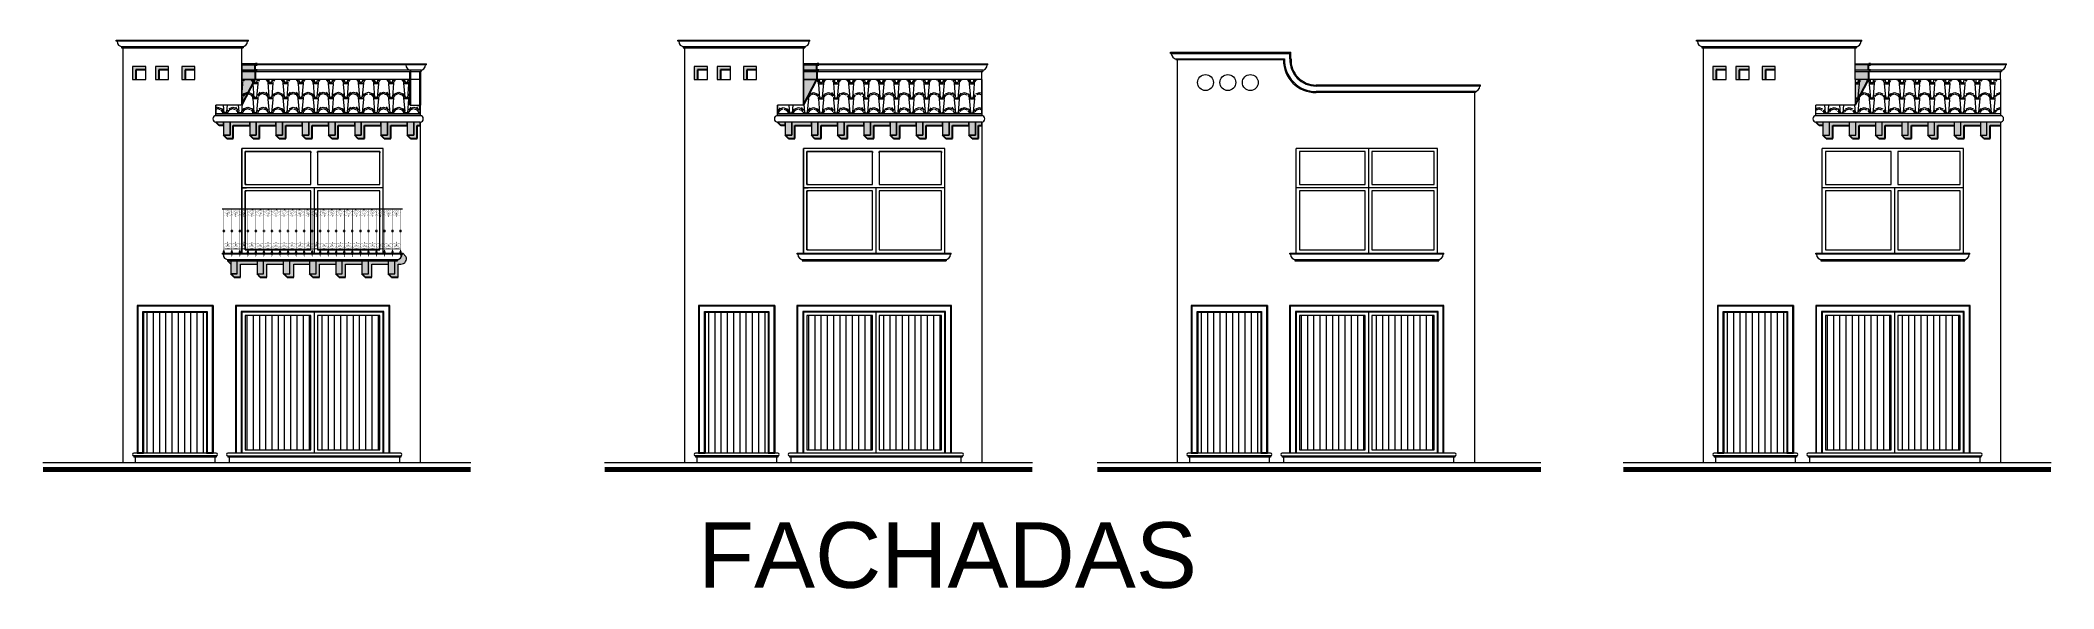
# Model space of a CAD drawing. Header units: millimetres. Extents: x 219.2 to 298.5, y 137.8 to 166.3.
# Drawn here: x 258.09 to 288.78, y 157.92 to 166.29 of the extents above; entities that cross this region are included whole.
import ezdxf

# ---------------------------------------------------------------- set-up
doc = ezdxf.new("R2010")
doc.units = ezdxf.units.MM
for name, color, linetype, lineweight in [('fach00', 33, 'Continuous', 0), ('fach20', 160, 'Continuous', 20), ('fach_som', 254, 'Continuous', 0), ('muros', 5, 'Continuous', 30)]:
    doc.layers.add(name, color=color, linetype=linetype, lineweight=lineweight)
doc.layers.add('NOPLO', color=7, linetype='Continuous', plot=False)
doc.styles.add('espacios', font='arial.ttf', dxfattribs={"height": 0.1})
pattern_1 = [(90, (100.8299, 29.46587), (-0.09525, 6e-18), [])]
pattern_2 = [(90, (92.81121, 29.46587), (-0.09525, 6e-18), [])]
pattern_3 = [(90, (85.30191, 29.46587), (-0.09525, 6e-18), [])]
pattern_4 = [(90, (76.74072, 29.46587), (-0.09525, 6e-18), [])]

msp = doc.modelspace()

# ---------------------------------------------------------------- texts
at = {"style": 'espacios'}
msp.add_text('FACHADAS', height=1, dxfattribs=at).set_placement((268.112, 157.937))

# ---------------------------------------------------------------- blocks, each defined once
blk = doc.blocks.new('JOVEN')
at = {"layer": 'fach00'}
for points, const_width in [([(205.163, 150.316), (207.916, 150.316)], 0.0245), ([(205.189, 150.316), (205.189, 149.585)], 0.00572), ([(205.251, 150.251), (205.251, 150.209)], 0.00245), ([(205.312, 150.316), (205.312, 149.585)], 0.00572), ([(205.373, 150.251), (205.373, 150.209)], 0.00245), ([(205.434, 150.316), (205.434, 149.585)], 0.00572), ([(205.496, 150.251), (205.496, 150.209)], 0.00245), ([(205.557, 150.316), (205.557, 149.585)], 0.00572), ([(205.615, 150.3), (205.64, 150.3)], 0.00892), ([(205.618, 150.251), (205.618, 150.209)], 0.00245), ([(205.679, 150.316), (205.679, 149.585)], 0.00572), ([(205.738, 150.3), (205.762, 150.3)], 0.00892), ([(205.802, 150.316), (205.802, 149.585)], 0.00572), ([(205.86, 150.3), (205.885, 150.3)], 0.00892), ([(205.863, 150.251), (205.863, 150.209)], 0.00245), ([(205.924, 150.316), (205.924, 149.585)], 0.00572), ([(205.983, 150.3), (206.007, 150.3)], 0.00892), ([(205.985, 150.251), (205.985, 150.209)], 0.00245), ([(206.047, 150.316), (206.047, 149.585)], 0.00572), ([(206.105, 150.3), (206.13, 150.3)], 0.00892), ([(206.108, 150.251), (206.108, 150.209)], 0.00245), ([(206.169, 150.316), (206.169, 149.585)], 0.00572), ([(206.228, 150.3), (206.252, 150.3)], 0.00892), ([(206.23, 150.251), (206.23, 150.209)], 0.00245), ([(206.292, 150.316), (206.292, 149.585)], 0.00572), ([(206.332, 150.3), (206.357, 150.3)], 0.00892), ([(206.353, 150.251), (206.353, 150.209)], 0.00245), ([(206.414, 150.316), (206.414, 149.585)], 0.00572), ([(206.454, 150.3), (206.479, 150.3)], 0.00892), ([(206.475, 150.251), (206.475, 150.209)], 0.00245), ([(206.537, 150.316), (206.537, 149.585)], 0.00572), ([(206.577, 150.3), (206.602, 150.3)], 0.00892), ([(206.598, 150.251), (206.598, 150.209)], 0.00245), ([(206.659, 150.316), (206.659, 149.585)], 0.00572), ([(206.699, 150.3), (206.724, 150.3)], 0.00892), ([(206.782, 150.316), (206.782, 149.585)], 0.00572), ([(206.822, 150.3), (206.847, 150.3)], 0.00892), ([(206.843, 150.251), (206.843, 150.209)], 0.00245), ([(206.904, 150.316), (206.904, 149.585)], 0.00572), ([(206.944, 150.3), (206.969, 150.3)], 0.00892), ([(206.965, 150.251), (206.965, 150.209)], 0.00245), ([(207.027, 150.316), (207.027, 149.585)], 0.00572), ([(207.065, 150.3), (207.09, 150.3)], 0.00892), ([(207.088, 150.251), (207.088, 150.209)], 0.00245), ([(207.149, 150.316), (207.149, 149.585)], 0.00572), ([(207.188, 150.3), (207.212, 150.3)], 0.00892), ([(207.21, 150.251), (207.21, 150.209)], 0.00245), ([(207.272, 150.316), (207.272, 149.585)], 0.00572), ([(207.31, 150.3), (207.335, 150.3)], 0.00892), ([(207.333, 150.251), (207.333, 150.209)], 0.00245), ([(207.394, 150.316), (207.394, 149.585)], 0.00572), ([(207.433, 150.3), (207.457, 150.3)], 0.00892), ([(207.455, 150.251), (207.455, 150.209)], 0.00245), ([(207.517, 150.316), (207.517, 149.585)], 0.00572), ([(207.639, 150.316), (207.639, 149.585)], 0.00572), ([(207.762, 150.316), (207.762, 149.585)], 0.00572), ([(207.823, 150.251), (207.823, 150.209)], 0.00245), ([(207.884, 150.316), (207.884, 149.585)], 0.00572), ([(205.178, 149.996), (205.203, 149.996)], 0.00892), ([(205.178, 149.964), (205.203, 149.964)], 0.00892), ([(205.251, 149.759), (205.251, 149.801)], 0.00245), ([(205.301, 149.996), (205.326, 149.996)], 0.00892), ([(205.301, 149.964), (205.326, 149.964)], 0.00892), ([(205.373, 149.759), (205.373, 149.801)], 0.00245), ([(205.423, 149.996), (205.448, 149.996)], 0.00892), ([(205.423, 149.964), (205.448, 149.964)], 0.00892), ([(205.496, 149.759), (205.496, 149.801)], 0.00245), ([(205.568, 149.996), (205.543, 149.996)], 0.00892), ([(205.568, 149.964), (205.543, 149.964)], 0.00892), ([(205.618, 149.759), (205.618, 149.801)], 0.00245), ([(205.69, 149.996), (205.665, 149.996)], 0.00892), ([(205.69, 149.964), (205.665, 149.964)], 0.00892), ([(205.791, 149.996), (205.815, 149.996)], 0.00892), ([(205.791, 149.964), (205.815, 149.964)], 0.00892), ([(205.863, 149.759), (205.863, 149.801)], 0.00245), ([(205.935, 149.996), (205.91, 149.996)], 0.00892), ([(205.935, 149.964), (205.91, 149.964)], 0.00892), ([(205.985, 149.759), (205.985, 149.801)], 0.00245), ([(206.058, 149.996), (206.033, 149.996)], 0.00892), ([(206.058, 149.964), (206.033, 149.964)], 0.00892), ([(206.108, 149.759), (206.108, 149.801)], 0.00245), ([(206.18, 149.996), (206.155, 149.996)], 0.00892), ([(206.18, 149.964), (206.155, 149.964)], 0.00892), ([(206.23, 149.759), (206.23, 149.801)], 0.00245), ([(206.281, 149.996), (206.305, 149.996)], 0.00892), ([(206.281, 149.964), (206.305, 149.964)], 0.00892), ([(206.353, 149.759), (206.353, 149.801)], 0.00245), ([(206.403, 149.996), (206.428, 149.996)], 0.00892), ([(206.403, 149.964), (206.428, 149.964)], 0.00892), ([(206.475, 149.759), (206.475, 149.801)], 0.00245), ([(206.548, 149.996), (206.523, 149.996)], 0.00892), ([(206.548, 149.964), (206.523, 149.964)], 0.00892), ([(206.598, 149.759), (206.598, 149.801)], 0.00245), ([(206.67, 149.996), (206.645, 149.996)], 0.00892), ([(206.67, 149.964), (206.645, 149.964)], 0.00892), ([(206.771, 149.996), (206.795, 149.996)], 0.00892), ([(206.771, 149.964), (206.795, 149.964)], 0.00892), ([(206.843, 149.759), (206.843, 149.801)], 0.00245), ([(206.915, 149.996), (206.89, 149.996)], 0.00892), ([(206.915, 149.964), (206.89, 149.964)], 0.00892), ([(206.965, 149.759), (206.965, 149.801)], 0.00245), ([(207.038, 149.996), (207.013, 149.996)], 0.00892), ([(207.038, 149.964), (207.013, 149.964)], 0.00892), ([(207.088, 149.759), (207.088, 149.801)], 0.00245), ([(207.16, 149.996), (207.135, 149.996)], 0.00892), ([(207.16, 149.964), (207.135, 149.964)], 0.00892), ([(207.21, 149.759), (207.21, 149.801)], 0.00245), ([(207.261, 149.996), (207.285, 149.996)], 0.00892), ([(207.261, 149.964), (207.285, 149.964)], 0.00892), ([(207.333, 149.759), (207.333, 149.801)], 0.00245), ([(207.383, 149.996), (207.408, 149.996)], 0.00892), ([(207.383, 149.964), (207.408, 149.964)], 0.00892), ([(207.455, 149.759), (207.455, 149.801)], 0.00245), ([(207.528, 149.996), (207.503, 149.996)], 0.00892), ([(207.528, 149.964), (207.503, 149.964)], 0.00892), ([(207.628, 149.996), (207.653, 149.996)], 0.00892), ([(207.628, 149.964), (207.653, 149.964)], 0.00892), ([(207.751, 149.996), (207.775, 149.996)], 0.00892), ([(207.751, 149.964), (207.775, 149.964)], 0.00892), ([(207.823, 149.759), (207.823, 149.801)], 0.00245), ([(207.895, 149.996), (207.87, 149.996)], 0.00892), ([(207.895, 149.964), (207.87, 149.964)], 0.00892), ([(205.189, 149.706), (207.884, 149.706)], 0.0122)]:
    blk.add_lwpolyline(points, dxfattribs=dict(at, const_width=const_width))
for points, const_width in [([(205.262, 150.251, 2.757414), (205.26, 150.267, 1.662211), (205.312, 150.259, 0.633421), (205.189, 150.259, 1.662211), (205.241, 150.267, 2.757414), (205.24, 150.251)], 0.00245), ([(205.384, 150.251, 2.757414), (205.382, 150.267, 1.662211), (205.434, 150.259, 0.633421), (205.312, 150.259, 1.662211), (205.364, 150.267, 2.757414), (205.362, 150.251)], 0.00245), ([(205.484, 150.251, -2.757414), (205.486, 150.267, -1.662211), (205.434, 150.259, -0.633421), (205.557, 150.259, -1.662211), (205.505, 150.267, -2.757414), (205.507, 150.251)], 0.00245), ([(205.607, 150.251, -2.757414), (205.609, 150.267, -1.662211), (205.557, 150.259, -0.633421), (205.679, 150.259, -1.662211), (205.627, 150.267, -2.757414), (205.629, 150.251)], 0.00245), ([(205.611, 150.316, 1), (205.622, 150.316, 1)], 0.0109), ([(205.633, 150.316, 1), (205.643, 150.316, 1)], 0.0109), ([(205.751, 150.251, 2.757414), (205.75, 150.267, 1.662211), (205.802, 150.259, 0.633421), (205.679, 150.259, 1.662211), (205.731, 150.267, 2.757414), (205.729, 150.251)], 0.00245), ([(205.733, 150.316, 1), (205.744, 150.316, 1)], 0.0109), ([(205.755, 150.316, 1), (205.766, 150.316, 1)], 0.0109), ([(205.874, 150.251, 2.757414), (205.872, 150.267, 1.662211), (205.924, 150.259, 0.633421), (205.802, 150.259, 1.662211), (205.854, 150.267, 2.757414), (205.852, 150.251)], 0.00245), ([(205.856, 150.316, 1), (205.867, 150.316, 1)], 0.0109), ([(205.877, 150.316, 1), (205.888, 150.316, 1)], 0.0109), ([(205.974, 150.251, -2.757414), (205.976, 150.267, -1.662211), (205.924, 150.259, -0.633421), (206.047, 150.259, -1.662211), (205.995, 150.267, -2.757414), (205.996, 150.251)], 0.00245), ([(205.978, 150.316, 1), (205.989, 150.316, 1)], 0.0109), ([(206, 150.316, 1), (206.011, 150.316, 1)], 0.0109), ([(206.097, 150.251, -2.757414), (206.098, 150.267, -1.662211), (206.047, 150.259, -0.633421), (206.169, 150.259, -1.662211), (206.117, 150.267, -2.757414), (206.119, 150.251)], 0.00245), ([(206.101, 150.316, 1), (206.112, 150.316, 1)], 0.0109), ([(206.122, 150.316, 1), (206.133, 150.316, 1)], 0.0109), ([(206.241, 150.251, 2.757414), (206.24, 150.267, 1.662211), (206.292, 150.259, 0.633421), (206.169, 150.259, 1.662211), (206.221, 150.267, 2.757414), (206.219, 150.251)], 0.00245), ([(206.223, 150.316, 1), (206.234, 150.316, 1)], 0.0109), ([(206.245, 150.316, 1), (206.256, 150.316, 1)], 0.0109), ([(206.364, 150.251, 2.757414), (206.362, 150.267, 1.662211), (206.414, 150.259, 0.633421), (206.292, 150.259, 1.662211), (206.343, 150.267, 2.757414), (206.342, 150.251)], 0.00245), ([(206.327, 150.316, 1), (206.338, 150.316, 1)], 0.0109), ([(206.349, 150.316, 1), (206.36, 150.316, 1)], 0.0109), ([(206.464, 150.251, -2.757414), (206.466, 150.267, -1.662211), (206.414, 150.259, -0.633421), (206.537, 150.259, -1.662211), (206.485, 150.267, -2.757414), (206.486, 150.251)], 0.00245), ([(206.45, 150.316, 1), (206.461, 150.316, 1)], 0.0109), ([(206.472, 150.316, 1), (206.483, 150.316, 1)], 0.0109), ([(206.587, 150.251, -2.757414), (206.588, 150.267, -1.662211), (206.537, 150.259, -0.633421), (206.659, 150.259, -1.662211), (206.607, 150.267, -2.757414), (206.609, 150.251)], 0.00245), ([(206.572, 150.316, 1), (206.583, 150.316, 1)], 0.0109), ([(206.594, 150.316, 1), (206.605, 150.316, 1)], 0.0109), ([(206.731, 150.251, 2.757414), (206.73, 150.267, 1.662211), (206.782, 150.259, 0.633421), (206.659, 150.259, 1.662211), (206.711, 150.267, 2.757414), (206.709, 150.251)], 0.00245), ([(206.695, 150.316, 1), (206.706, 150.316, 1)], 0.0109), ([(206.717, 150.316, 1), (206.728, 150.316, 1)], 0.0109), ([(206.854, 150.251, 2.757414), (206.852, 150.267, 1.662211), (206.904, 150.259, 0.633421), (206.782, 150.259, 1.662211), (206.833, 150.267, 2.757414), (206.832, 150.251)], 0.00245), ([(206.817, 150.316, 1), (206.828, 150.316, 1)], 0.0109), ([(206.839, 150.316, 1), (206.85, 150.316, 1)], 0.0109), ([(206.954, 150.251, -2.757414), (206.956, 150.267, -1.662211), (206.904, 150.259, -0.633421), (207.027, 150.259, -1.662211), (206.975, 150.267, -2.757414), (206.976, 150.251)], 0.00245), ([(206.94, 150.316, 1), (206.951, 150.316, 1)], 0.0109), ([(206.962, 150.316, 1), (206.972, 150.316, 1)], 0.0109), ([(207.077, 150.251, -2.757414), (207.078, 150.267, -1.662211), (207.027, 150.259, -0.633421), (207.149, 150.259, -1.662211), (207.097, 150.267, -2.757414), (207.099, 150.251)], 0.00245), ([(207.061, 150.316, 1), (207.072, 150.316, 1)], 0.0109), ([(207.082, 150.316, 1), (207.093, 150.316, 1)], 0.0109), ([(207.221, 150.251, 2.757414), (207.22, 150.267, 1.662211), (207.272, 150.259, 0.633421), (207.149, 150.259, 1.662211), (207.201, 150.267, 2.757414), (207.199, 150.251)], 0.00245), ([(207.183, 150.316, 1), (207.194, 150.316, 1)], 0.0109), ([(207.205, 150.316, 1), (207.216, 150.316, 1)], 0.0109), ([(207.344, 150.251, 2.757414), (207.342, 150.267, 1.662211), (207.394, 150.259, 0.633421), (207.272, 150.259, 1.662211), (207.323, 150.267, 2.757414), (207.322, 150.251)], 0.00245), ([(207.306, 150.316, 1), (207.317, 150.316, 1)], 0.0109), ([(207.327, 150.316, 1), (207.338, 150.316, 1)], 0.0109), ([(207.444, 150.251, -2.757414), (207.446, 150.267, -1.662211), (207.394, 150.259, -0.633421), (207.517, 150.259, -1.662211), (207.465, 150.267, -2.757414), (207.466, 150.251)], 0.00245), ([(207.428, 150.316, 1), (207.439, 150.316, 1)], 0.0109), ([(207.45, 150.316, 1), (207.461, 150.316, 1)], 0.0109), ([(207.567, 150.251, -2.757414), (207.568, 150.267, -1.662211), (207.517, 150.259, -0.633421), (207.639, 150.259, -1.662211), (207.587, 150.267, -2.757414), (207.589, 150.251)], 0.00245), ([(207.711, 150.251, 2.757414), (207.71, 150.267, 1.662211), (207.762, 150.259, 0.633421), (207.639, 150.259, 1.662211), (207.691, 150.267, 2.757414), (207.689, 150.251)], 0.00245), ([(207.834, 150.251, 2.757414), (207.832, 150.267, 1.662211), (207.884, 150.259, 0.633421), (207.762, 150.259, 1.662211), (207.813, 150.267, 2.757414), (207.812, 150.251)], 0.00245), ([(205.174, 149.98, 1), (205.185, 149.98, 1)], 0.0109), ([(205.262, 149.759, -2.757414), (205.26, 149.743, -1.662211), (205.312, 149.751, -0.633421), (205.189, 149.751, -1.662211), (205.241, 149.743, -2.757414), (205.24, 149.759)], 0.00245), ([(205.196, 149.98, 1), (205.207, 149.98, 1)], 0.0109), ([(205.296, 149.98, 1), (205.307, 149.98, 1)], 0.0109), ([(205.384, 149.759, -2.757414), (205.382, 149.743, -1.662211), (205.434, 149.751, -0.633421), (205.312, 149.751, -1.662211), (205.364, 149.743, -2.757414), (205.362, 149.759)], 0.00245), ([(205.318, 149.98, 1), (205.329, 149.98, 1)], 0.0109), ([(205.419, 149.98, 1), (205.43, 149.98, 1)], 0.0109), ([(205.484, 149.759, 2.757414), (205.486, 149.743, 1.662211), (205.434, 149.751, 0.633421), (205.557, 149.751, 1.662211), (205.505, 149.743, 2.757414), (205.507, 149.759)], 0.00245), ([(205.441, 149.98, 1), (205.452, 149.98, 1)], 0.0109), ([(205.55, 149.98, -1), (205.54, 149.98, -1)], 0.0109), ([(205.607, 149.759, 2.757414), (205.609, 149.743, 1.662211), (205.557, 149.751, 0.633421), (205.679, 149.751, 1.662211), (205.627, 149.743, 2.757414), (205.629, 149.759)], 0.00245), ([(205.572, 149.98, -1), (205.561, 149.98, -1)], 0.0109), ([(205.673, 149.98, -1), (205.662, 149.98, -1)], 0.0109), ([(205.751, 149.759, -2.757414), (205.75, 149.743, -1.662211), (205.802, 149.751, -0.633421), (205.679, 149.751, -1.662211), (205.731, 149.743, -2.757414), (205.729, 149.759)], 0.00245), ([(205.695, 149.98, -1), (205.684, 149.98, -1)], 0.0109), ([(205.786, 149.98, 1), (205.797, 149.98, 1)], 0.0109), ([(205.874, 149.759, -2.757414), (205.872, 149.743, -1.662211), (205.924, 149.751, -0.633421), (205.802, 149.751, -1.662211), (205.854, 149.743, -2.757414), (205.852, 149.759)], 0.00245), ([(205.808, 149.98, 1), (205.819, 149.98, 1)], 0.0109), ([(205.918, 149.98, -1), (205.907, 149.98, -1)], 0.0109), ([(205.974, 149.759, 2.757414), (205.976, 149.743, 1.662211), (205.924, 149.751, 0.633421), (206.047, 149.751, 1.662211), (205.995, 149.743, 2.757414), (205.996, 149.759)], 0.00245), ([(205.94, 149.98, -1), (205.929, 149.98, -1)], 0.0109), ([(206.04, 149.98, -1), (206.029, 149.98, -1)], 0.0109), ([(206.097, 149.759, 2.757414), (206.098, 149.743, 1.662211), (206.047, 149.751, 0.633421), (206.169, 149.751, 1.662211), (206.117, 149.743, 2.757414), (206.119, 149.759)], 0.00245), ([(206.062, 149.98, -1), (206.051, 149.98, -1)], 0.0109), ([(206.163, 149.98, -1), (206.152, 149.98, -1)], 0.0109), ([(206.241, 149.759, -2.757414), (206.24, 149.743, -1.662211), (206.292, 149.751, -0.633421), (206.169, 149.751, -1.662211), (206.221, 149.743, -2.757414), (206.219, 149.759)], 0.00245), ([(206.184, 149.98, -1), (206.174, 149.98, -1)], 0.0109), ([(206.276, 149.98, 1), (206.287, 149.98, 1)], 0.0109), ([(206.364, 149.759, -2.757414), (206.362, 149.743, -1.662211), (206.414, 149.751, -0.633421), (206.292, 149.751, -1.662211), (206.343, 149.743, -2.757414), (206.342, 149.759)], 0.00245), ([(206.298, 149.98, 1), (206.309, 149.98, 1)], 0.0109), ([(206.399, 149.98, 1), (206.41, 149.98, 1)], 0.0109), ([(206.464, 149.759, 2.757414), (206.466, 149.743, 1.662211), (206.414, 149.751, 0.633421), (206.537, 149.751, 1.662211), (206.485, 149.743, 2.757414), (206.486, 149.759)], 0.00245), ([(206.42, 149.98, 1), (206.431, 149.98, 1)], 0.0109), ([(206.53, 149.98, -1), (206.519, 149.98, -1)], 0.0109), ([(206.587, 149.759, 2.757414), (206.588, 149.743, 1.662211), (206.537, 149.751, 0.633421), (206.659, 149.751, 1.662211), (206.607, 149.743, 2.757414), (206.609, 149.759)], 0.00245), ([(206.552, 149.98, -1), (206.541, 149.98, -1)], 0.0109), ([(206.653, 149.98, -1), (206.642, 149.98, -1)], 0.0109), ([(206.731, 149.759, -2.757414), (206.73, 149.743, -1.662211), (206.782, 149.751, -0.633421), (206.659, 149.751, -1.662211), (206.711, 149.743, -2.757414), (206.709, 149.759)], 0.00245), ([(206.674, 149.98, -1), (206.664, 149.98, -1)], 0.0109), ([(206.766, 149.98, 1), (206.777, 149.98, 1)], 0.0109), ([(206.854, 149.759, -2.757414), (206.852, 149.743, -1.662211), (206.904, 149.751, -0.633421), (206.782, 149.751, -1.662211), (206.833, 149.743, -2.757414), (206.832, 149.759)], 0.00245), ([(206.788, 149.98, 1), (206.799, 149.98, 1)], 0.0109), ([(206.898, 149.98, -1), (206.887, 149.98, -1)], 0.0109), ([(206.954, 149.759, 2.757414), (206.956, 149.743, 1.662211), (206.904, 149.751, 0.633421), (207.027, 149.751, 1.662211), (206.975, 149.743, 2.757414), (206.976, 149.759)], 0.00245), ([(206.919, 149.98, -1), (206.908, 149.98, -1)], 0.0109), ([(207.02, 149.98, -1), (207.009, 149.98, -1)], 0.0109), ([(207.077, 149.759, 2.757414), (207.078, 149.743, 1.662211), (207.027, 149.751, 0.633421), (207.149, 149.751, 1.662211), (207.097, 149.743, 2.757414), (207.099, 149.759)], 0.00245), ([(207.042, 149.98, -1), (207.031, 149.98, -1)], 0.0109), ([(207.143, 149.98, -1), (207.132, 149.98, -1)], 0.0109), ([(207.221, 149.759, -2.757414), (207.22, 149.743, -1.662211), (207.272, 149.751, -0.633421), (207.149, 149.751, -1.662211), (207.201, 149.743, -2.757414), (207.199, 149.759)], 0.00245), ([(207.164, 149.98, -1), (207.153, 149.98, -1)], 0.0109), ([(207.256, 149.98, 1), (207.267, 149.98, 1)], 0.0109), ([(207.344, 149.759, -2.757414), (207.342, 149.743, -1.662211), (207.394, 149.751, -0.633421), (207.272, 149.751, -1.662211), (207.323, 149.743, -2.757414), (207.322, 149.759)], 0.00245), ([(207.278, 149.98, 1), (207.289, 149.98, 1)], 0.0109), ([(207.379, 149.98, 1), (207.39, 149.98, 1)], 0.0109), ([(207.444, 149.759, 2.757414), (207.446, 149.743, 1.662211), (207.394, 149.751, 0.633421), (207.517, 149.751, 1.662211), (207.465, 149.743, 2.757414), (207.466, 149.759)], 0.00245), ([(207.4, 149.98, 1), (207.411, 149.98, 1)], 0.0109), ([(207.51, 149.98, -1), (207.499, 149.98, -1)], 0.0109), ([(207.567, 149.759, 2.757414), (207.568, 149.743, 1.662211), (207.517, 149.751, 0.633421), (207.639, 149.751, 1.662211), (207.587, 149.743, 2.757414), (207.589, 149.759)], 0.00245), ([(207.532, 149.98, -1), (207.521, 149.98, -1)], 0.0109), ([(207.624, 149.98, 1), (207.635, 149.98, 1)], 0.0109), ([(207.711, 149.759, -2.757414), (207.71, 149.743, -1.662211), (207.762, 149.751, -0.633421), (207.639, 149.751, -1.662211), (207.691, 149.743, -2.757414), (207.689, 149.759)], 0.00245), ([(207.645, 149.98, 1), (207.656, 149.98, 1)], 0.0109), ([(207.746, 149.98, 1), (207.757, 149.98, 1)], 0.0109), ([(207.834, 149.759, -2.757414), (207.832, 149.743, -1.662211), (207.884, 149.751, -0.633421), (207.762, 149.751, -1.662211), (207.813, 149.743, -2.757414), (207.812, 149.759)], 0.00245), ([(207.768, 149.98, 1), (207.779, 149.98, 1)], 0.0109), ([(207.878, 149.98, -1), (207.867, 149.98, -1)], 0.0109), ([(207.899, 149.98, -1), (207.888, 149.98, -1)], 0.0109)]:
    blk.add_lwpolyline(points, format="xyb", close=True, dxfattribs=dict(at, const_width=const_width))
for points in [[(205.245, 150.207), (205.251, 150.23), (205.251, 150.194), (205.256, 150.207)], [(205.367, 150.207), (205.373, 150.23), (205.373, 150.194), (205.379, 150.207)], [(205.501, 150.207), (205.496, 150.23), (205.496, 150.194), (205.49, 150.207)], [(205.624, 150.207), (205.618, 150.23), (205.618, 150.194), (205.612, 150.207)], [(205.735, 150.207), (205.74, 150.23), (205.74, 150.194), (205.746, 150.207)], [(205.857, 150.207), (205.863, 150.23), (205.863, 150.194), (205.869, 150.207)], [(205.991, 150.207), (205.985, 150.23), (205.985, 150.194), (205.98, 150.207)], [(206.114, 150.207), (206.108, 150.23), (206.108, 150.194), (206.102, 150.207)], [(206.225, 150.207), (206.23, 150.23), (206.23, 150.194), (206.236, 150.207)], [(206.347, 150.207), (206.353, 150.23), (206.353, 150.194), (206.359, 150.207)], [(206.481, 150.207), (206.475, 150.23), (206.475, 150.194), (206.47, 150.207)], [(206.604, 150.207), (206.598, 150.23), (206.598, 150.194), (206.592, 150.207)], [(206.715, 150.207), (206.72, 150.23), (206.72, 150.194), (206.726, 150.207)], [(206.837, 150.207), (206.843, 150.23), (206.843, 150.194), (206.849, 150.207)], [(206.971, 150.207), (206.965, 150.23), (206.965, 150.194), (206.96, 150.207)], [(207.094, 150.207), (207.088, 150.23), (207.088, 150.194), (207.082, 150.207)], [(207.205, 150.207), (207.21, 150.23), (207.21, 150.194), (207.216, 150.207)], [(207.327, 150.207), (207.333, 150.23), (207.333, 150.194), (207.339, 150.207)], [(207.461, 150.207), (207.455, 150.23), (207.455, 150.194), (207.45, 150.207)], [(207.584, 150.207), (207.578, 150.23), (207.578, 150.194), (207.572, 150.207)], [(207.694, 150.207), (207.7, 150.23), (207.7, 150.194), (207.706, 150.207)], [(207.817, 150.207), (207.823, 150.23), (207.823, 150.194), (207.829, 150.207)], [(205.245, 149.803), (205.251, 149.781), (205.251, 149.817), (205.256, 149.803)], [(205.367, 149.803), (205.373, 149.781), (205.373, 149.817), (205.379, 149.803)], [(205.501, 149.803), (205.496, 149.781), (205.496, 149.817), (205.49, 149.803)], [(205.624, 149.803), (205.618, 149.781), (205.618, 149.817), (205.612, 149.803)], [(205.857, 149.803), (205.863, 149.781), (205.863, 149.817), (205.869, 149.803)], [(205.991, 149.803), (205.985, 149.781), (205.985, 149.817), (205.98, 149.803)], [(206.114, 149.803), (206.108, 149.781), (206.108, 149.817), (206.102, 149.803)], [(206.225, 149.803), (206.23, 149.781), (206.23, 149.817), (206.236, 149.803)], [(206.347, 149.803), (206.353, 149.781), (206.353, 149.817), (206.359, 149.803)], [(206.481, 149.803), (206.475, 149.781), (206.475, 149.817), (206.47, 149.803)], [(206.604, 149.803), (206.598, 149.781), (206.598, 149.817), (206.592, 149.803)], [(206.837, 149.803), (206.843, 149.781), (206.843, 149.817), (206.849, 149.803)], [(206.971, 149.803), (206.965, 149.781), (206.965, 149.817), (206.96, 149.803)], [(207.094, 149.803), (207.088, 149.781), (207.088, 149.817), (207.082, 149.803)], [(207.205, 149.803), (207.21, 149.781), (207.21, 149.817), (207.216, 149.803)], [(207.327, 149.803), (207.333, 149.781), (207.333, 149.817), (207.339, 149.803)], [(207.461, 149.803), (207.455, 149.781), (207.455, 149.817), (207.45, 149.803)], [(207.817, 149.803), (207.823, 149.781), (207.823, 149.817), (207.829, 149.803)], [(205.209, 149.658), (205.189, 149.585), (205.189, 149.704), (205.17, 149.658)], [(205.331, 149.658), (205.312, 149.585), (205.312, 149.704), (205.293, 149.658)], [(205.454, 149.658), (205.434, 149.585), (205.434, 149.704), (205.415, 149.658)], [(205.538, 149.658), (205.557, 149.585), (205.557, 149.704), (205.576, 149.658)], [(205.66, 149.658), (205.679, 149.585), (205.679, 149.704), (205.698, 149.658)], [(205.821, 149.658), (205.802, 149.585), (205.802, 149.704), (205.782, 149.658)], [(205.905, 149.658), (205.924, 149.585), (205.924, 149.704), (205.943, 149.658)], [(206.027, 149.658), (206.047, 149.585), (206.047, 149.704), (206.066, 149.658)], [(206.15, 149.658), (206.169, 149.585), (206.169, 149.704), (206.188, 149.658)], [(206.311, 149.658), (206.292, 149.585), (206.292, 149.704), (206.272, 149.658)], [(206.433, 149.658), (206.414, 149.585), (206.414, 149.704), (206.395, 149.658)], [(206.517, 149.658), (206.537, 149.585), (206.537, 149.704), (206.556, 149.658)], [(206.64, 149.658), (206.659, 149.585), (206.659, 149.704), (206.678, 149.658)], [(206.801, 149.658), (206.782, 149.585), (206.782, 149.704), (206.762, 149.658)], [(206.885, 149.658), (206.904, 149.585), (206.904, 149.704), (206.923, 149.658)], [(207.007, 149.658), (207.027, 149.585), (207.027, 149.704), (207.046, 149.658)], [(207.13, 149.658), (207.149, 149.585), (207.149, 149.704), (207.168, 149.658)], [(207.291, 149.658), (207.272, 149.585), (207.272, 149.704), (207.252, 149.658)], [(207.413, 149.658), (207.394, 149.585), (207.394, 149.704), (207.375, 149.658)], [(207.497, 149.658), (207.517, 149.585), (207.517, 149.704), (207.536, 149.658)], [(207.658, 149.658), (207.639, 149.585), (207.639, 149.704), (207.62, 149.658)], [(207.781, 149.658), (207.762, 149.585), (207.762, 149.704), (207.742, 149.658)], [(207.865, 149.658), (207.884, 149.585), (207.884, 149.704), (207.903, 149.658)]]:
    blk.add_solid(points, dxfattribs=at)

# ---------------------------------------------------------------- hatches: boundary and pattern name
at = {"layer": 'fach00'}
h = msp.add_hatch(dxfattribs=at)
h.set_pattern_fill('SPANTILE', color=256, scale=0.23, style=0, pattern_type=2)
h.set_pattern_definition([(274.9697, (61.452154, 13.831259), (-0.2299980006, 2.76000024185), [0.21239856, -5.09756383]), (180, (61.47055, 13.61966), (-0.23, -0.23), [0.0184, -0.2116]), (0, (61.24055, 13.60126), (0.23, 0.23), [0.0644, -0.1656]), (90, (61.30495, 13.60126), (-0.23, 0.23), [0.023, -0.207]), (270, (61.45215, 13.62426), (0.23, -0.23), [0.023, -0.207]), (0, (61.45215, 13.60126), (0.23, 0.23), [0.0184, -0.2116]), (0, (61.24055, 13.61966), (0.23, 0.23), [0.046, -0.184]), (85.0303, (61.286554, 13.619659), (0.2299980006, 2.76000024185), [0.21239856, -5.09756383]), (52.6961, (61.286554, 13.631159), (-2.98999675467, -3.9100024706), [0.06072184, -6.0114525]), (18.4349, (61.32335, 13.67946), (0.4600001, 0.229999633), [0.05818586, -0.66913785]), (341.5651, (61.37855, 13.69786), (-0.4600001, 0.229999633), [0.05818586, -0.66913785]), (307.3039, (61.433754, 13.679459), (2.98999675467, -3.9100024706), [0.06072184, -6.0114525]), (20.2249, (61.334854, 13.663359), (-2.5299993708, -0.9200019172), [0.04657155, -4.61057356]), (339.7751, (61.378554, 13.679459), (2.5299993708, -0.9200019172), [0.04657155, -4.61057356]), (307.4054, (61.422254, 13.663359), (2.3000022891, -2.98999826695), [0.04922207, -4.87299275]), (52.5946, (61.304954, 13.624259), (-2.3000022891, -2.98999826695), [0.04922207, -4.87299275])])
h.paths.add_polyline_path([(263.726, 165.692), (261.16, 165.692), (261.16, 165.303), (260.764, 165.303), (260.764, 165.17), (263.876, 165.17), (263.876, 165.303), (263.726, 165.303)])
h = msp.add_hatch(dxfattribs=at)
h.set_pattern_fill('SPANTILE', color=256, scale=0.23, style=0, pattern_type=2)
h.set_pattern_definition([(274.9697, (105.954533, 29.695867), (-0.2299980006, 2.76000024185), [0.21239856, -5.09756383]), (180, (105.97293, 29.48427), (-0.23, -0.23), [0.0184, -0.2116]), (0, (105.74293, 29.46587), (0.23, 0.23), [0.0644, -0.1656]), (90, (105.80733, 29.46587), (-0.23, 0.23), [0.023, -0.207]), (270, (105.95453, 29.48887), (0.23, -0.23), [0.023, -0.207]), (0, (105.95453, 29.46587), (0.23, 0.23), [0.0184, -0.2116]), (0, (105.74293, 29.48427), (0.23, 0.23), [0.046, -0.184]), (85.0303, (105.788933, 29.484267), (0.2299980006, 2.76000024185), [0.21239856, -5.09756383]), (52.6961, (105.788933, 29.4957674), (-2.98999675467, -3.9100024706), [0.06072184, -6.0114525]), (18.4349, (105.82573, 29.54407), (0.4600001, 0.229999633), [0.05818586, -0.66913785]), (341.5651, (105.88093, 29.56247), (-0.4600001, 0.229999633), [0.05818586, -0.66913785]), (307.3039, (105.936133, 29.5440674), (2.98999675467, -3.9100024706), [0.06072184, -6.0114525]), (20.2249, (105.837233, 29.527967), (-2.5299993708, -0.9200019172), [0.04657155, -4.61057356]), (339.7751, (105.880933, 29.544067), (2.5299993708, -0.9200019172), [0.04657155, -4.61057356]), (307.4054, (105.924633, 29.527967), (2.3000022891, -2.98999826695), [0.04922207, -4.87299275]), (52.5946, (105.807333, 29.488867), (-2.3000022891, -2.98999826695), [0.04922207, -4.87299275])])
h.paths.add_polyline_path([(272.437, 165.17), (272.437, 165.692), (269.924, 165.692), (269.721, 165.303), (269.325, 165.303), (269.325, 165.17)])
h = msp.add_hatch(dxfattribs=at)
h.set_pattern_fill('SPANTILE', color=256, scale=0.23, style=0, pattern_type=2)
h.set_pattern_definition([(274.9697, (101.041504, 29.695867), (-0.2299980006, 2.76000024185), [0.21239856, -5.09756383]), (180, (101.0599, 29.48427), (-0.23, -0.23), [0.0184, -0.2116]), (0, (100.8299, 29.46587), (0.23, 0.23), [0.0644, -0.1656]), (90, (100.8943, 29.46587), (-0.23, 0.23), [0.023, -0.207]), (270, (101.0415, 29.48887), (0.23, -0.23), [0.023, -0.207]), (0, (101.0415, 29.46587), (0.23, 0.23), [0.0184, -0.2116]), (0, (100.8299, 29.48427), (0.23, 0.23), [0.046, -0.184]), (85.0303, (100.875904, 29.484267), (0.2299980006, 2.76000024185), [0.21239856, -5.09756383]), (52.6961, (100.875904, 29.4957674), (-2.98999675467, -3.9100024706), [0.06072184, -6.0114525]), (18.4349, (100.912704, 29.54407), (0.4600001, 0.229999633), [0.05818586, -0.66913785]), (341.5651, (100.967904, 29.56247), (-0.4600001, 0.229999633), [0.05818586, -0.66913785]), (307.3039, (101.023104, 29.5440674), (2.98999675467, -3.9100024706), [0.06072184, -6.0114525]), (20.2249, (100.924204, 29.527967), (-2.5299993708, -0.9200019172), [0.04657155, -4.61057356]), (339.7751, (100.967904, 29.544067), (2.5299993708, -0.9200019172), [0.04657155, -4.61057356]), (307.4054, (101.011604, 29.527967), (2.3000022891, -2.98999826695), [0.04922207, -4.87299275]), (52.5946, (100.894304, 29.488867), (-2.3000022891, -2.98999826695), [0.04922207, -4.87299275])])
h.paths.add_polyline_path([(287.965, 165.692), (285.956, 165.692), (285.753, 165.303), (285.153, 165.303), (285.153, 165.17), (287.965, 165.17)])
h.paths.add_polyline_path([(285.956, 165.692), (285.753, 165.692), (285.753, 165.303)], flags=16)
h = msp.add_hatch(color=256, dxfattribs=at)
h.paths.add_polyline_path([(260.979, 165.043), (260.879, 165.043), (260.879, 164.843), (260.979, 164.843)])
h.paths.add_polyline_path([(261.379, 165.043), (261.279, 165.043), (261.279, 164.843), (261.379, 164.843)])
h.paths.add_polyline_path([(261.779, 165.043), (261.679, 165.043), (261.679, 164.843), (261.779, 164.843)])
h.paths.add_polyline_path([(262.179, 165.043), (262.079, 165.043), (262.079, 164.843), (262.179, 164.843)])
h.paths.add_polyline_path([(262.579, 165.043), (262.479, 165.043), (262.479, 164.843), (262.579, 164.843)])
h.paths.add_polyline_path([(262.979, 165.043), (262.879, 165.043), (262.879, 164.843), (262.979, 164.843)])
h.paths.add_polyline_path([(263.379, 165.043), (263.279, 165.043), (263.279, 164.843), (263.379, 164.843)])
h.paths.add_polyline_path([(263.779, 165.043), (263.679, 165.043), (263.679, 164.843), (263.779, 164.843)])
h = msp.add_hatch(color=256, dxfattribs=at)
h.paths.add_polyline_path([(269.44, 164.843), (269.54, 164.843), (269.54, 165.043), (269.44, 165.043)])
h.paths.add_polyline_path([(269.94, 165.043), (269.84, 165.043), (269.84, 164.843), (269.94, 164.843)])
h.paths.add_polyline_path([(270.34, 165.043), (270.24, 165.043), (270.24, 164.843), (270.34, 164.843)])
h.paths.add_polyline_path([(270.74, 165.043), (270.64, 165.043), (270.64, 164.843), (270.74, 164.843)])
h.paths.add_polyline_path([(271.14, 165.043), (271.04, 165.043), (271.04, 164.843), (271.14, 164.843)])
h.paths.add_polyline_path([(271.54, 165.043), (271.44, 165.043), (271.44, 164.843), (271.54, 164.843)])
h.paths.add_polyline_path([(271.94, 165.043), (271.84, 165.043), (271.84, 164.843), (271.94, 164.843)])
h.paths.add_polyline_path([(272.34, 165.043), (272.24, 165.043), (272.24, 164.843), (272.34, 164.843)])
h = msp.add_hatch(color=256, dxfattribs=at)
h.paths.add_polyline_path([(287.66, 164.843), (287.76, 164.843), (287.76, 165.043), (287.66, 165.043)])
h.paths.add_polyline_path([(287.26, 164.843), (287.36, 164.843), (287.36, 165.043), (287.26, 165.043)])
h.paths.add_polyline_path([(286.86, 164.843), (286.96, 164.843), (286.96, 165.043), (286.86, 165.043)])
h.paths.add_polyline_path([(286.46, 164.843), (286.56, 164.843), (286.56, 165.043), (286.46, 165.043)])
h.paths.add_polyline_path([(286.06, 164.843), (286.16, 164.843), (286.16, 165.043), (286.06, 165.043)])
h.paths.add_polyline_path([(285.66, 164.843), (285.76, 164.843), (285.76, 165.043), (285.66, 165.043)])
h.paths.add_polyline_path([(285.26, 164.843), (285.36, 164.843), (285.36, 165.043), (285.26, 165.043)])
h = msp.add_hatch(color=256, dxfattribs=at)
h.paths.add_polyline_path([(261.09, 162.926), (260.99, 162.926), (260.99, 162.726), (261.09, 162.726)])
h.paths.add_polyline_path([(261.49, 162.926), (261.39, 162.926), (261.39, 162.726), (261.49, 162.726)])
h.paths.add_polyline_path([(261.89, 162.926), (261.79, 162.926), (261.79, 162.726), (261.89, 162.726)])
h.paths.add_polyline_path([(262.29, 162.926), (262.19, 162.926), (262.19, 162.726), (262.29, 162.726)])
h.paths.add_polyline_path([(262.69, 162.926), (262.59, 162.926), (262.59, 162.726), (262.69, 162.726)])
h.paths.add_polyline_path([(263.09, 162.926), (262.99, 162.926), (262.99, 162.726), (263.09, 162.726)])
h.paths.add_polyline_path([(263.49, 162.926), (263.39, 162.926), (263.39, 162.726), (263.49, 162.726)])
h = msp.add_hatch(dxfattribs=at)
h.set_pattern_fill('LINE', color=256, scale=0.03, angle=90, style=0)
h.set_pattern_definition(pattern_4)
h.paths.add_polyline_path([(259.661, 159.992), (260.62, 159.992), (260.62, 162.142), (259.661, 162.142)])
h = msp.add_hatch(dxfattribs=at)
h.set_pattern_fill('LINE', color=256, scale=0.03, angle=90, style=0)
h.set_pattern_definition(pattern_4)
h.paths.add_polyline_path([(262.212, 162.092), (261.21, 162.092), (261.21, 160.042), (262.212, 160.042)])
h.paths.add_polyline_path([(262.312, 160.042), (263.263, 160.042), (263.263, 162.092), (262.312, 162.092)])
h = msp.add_hatch(dxfattribs=at)
h.set_pattern_fill('LINE', color=256, scale=0.03, angle=90, style=0)
h.set_pattern_definition(pattern_3)
h.paths.add_polyline_path([(268.222, 159.992), (269.181, 159.992), (269.181, 162.142), (268.222, 162.142)])
h = msp.add_hatch(dxfattribs=at)
h.set_pattern_fill('LINE', color=256, scale=0.03, angle=90, style=0)
h.set_pattern_definition(pattern_3)
h.paths.add_polyline_path([(270.773, 162.092), (269.771, 162.092), (269.771, 160.042), (270.773, 160.042)])
h.paths.add_polyline_path([(270.873, 160.042), (271.824, 160.042), (271.824, 162.092), (270.873, 162.092)])
h = msp.add_hatch(dxfattribs=at)
h.set_pattern_fill('LINE', color=256, scale=0.03, angle=90, style=0)
h.set_pattern_definition(pattern_2)
h.paths.add_polyline_path([(275.732, 159.992), (276.691, 159.992), (276.691, 162.142), (275.732, 162.142)])
h = msp.add_hatch(dxfattribs=at)
h.set_pattern_fill('LINE', color=256, scale=0.03, angle=90, style=0)
h.set_pattern_definition(pattern_2)
h.paths.add_polyline_path([(278.282, 162.092), (277.28, 162.092), (277.28, 160.042), (278.282, 160.042)])
h.paths.add_polyline_path([(278.382, 160.042), (279.333, 160.042), (279.333, 162.092), (278.382, 162.092)])
h = msp.add_hatch(dxfattribs=at)
h.set_pattern_fill('LINE', color=256, scale=0.03, angle=90, style=0)
h.set_pattern_definition(pattern_1)
h.paths.add_polyline_path([(283.75, 159.992), (284.709, 159.992), (284.709, 162.142), (283.75, 162.142)])
h = msp.add_hatch(dxfattribs=at)
h.set_pattern_fill('LINE', color=256, scale=0.03, angle=90, style=0)
h.set_pattern_definition(pattern_1)
h.paths.add_polyline_path([(286.301, 162.092), (285.299, 162.092), (285.299, 160.042), (286.301, 160.042)])
h.paths.add_polyline_path([(286.401, 160.042), (287.352, 160.042), (287.352, 162.092), (286.401, 162.092)])
at = {"layer": 'fach_som'}
h = msp.add_hatch(color=256, dxfattribs=at)
h.paths.add_polyline_path([(261.16, 165.917), (261.16, 165.834), (261.363, 165.834), (261.363, 165.917)])
h.paths.add_polyline_path([(261.16, 165.934), (261.16, 165.917), (261.383, 165.917), (261.383, 165.934)])
h.paths.add_polyline_path([(261.383, 165.817), (261.383, 165.834), (261.16, 165.834), (261.16, 165.817)])
h.paths.add_polyline_path([(261.16, 165.817), (261.16, 165.692), (261.363, 165.692), (261.363, 165.817)])
h.paths.add_polyline_path([(261.16, 165.303), (261.363, 165.692), (261.16, 165.692)])
h.paths.add_polyline_path([(260.879, 164.993), (260.879, 165.043), (260.764, 165.043), (260.814, 164.993)])
h.paths.add_polyline_path([(261.279, 164.993), (261.279, 165.043), (260.979, 165.043), (260.979, 164.843), (260.879, 164.843), (260.929, 164.793), (261.029, 164.793), (261.029, 164.993)])
h.paths.add_polyline_path([(261.379, 165.043), (261.379, 164.843), (261.279, 164.843), (261.329, 164.793), (261.429, 164.793), (261.429, 164.993), (261.679, 164.993), (261.679, 165.043)])
h.paths.add_polyline_path([(261.779, 165.043), (261.779, 164.843), (261.679, 164.843), (261.729, 164.793), (261.829, 164.793), (261.829, 164.993), (262.079, 164.993), (262.079, 165.043)])
h.paths.add_polyline_path([(262.479, 164.993), (262.479, 165.043), (262.179, 165.043), (262.179, 164.843), (262.079, 164.843), (262.129, 164.793), (262.229, 164.793), (262.229, 164.993)])
h.paths.add_polyline_path([(262.879, 164.993), (262.879, 165.043), (262.579, 165.043), (262.579, 164.843), (262.479, 164.843), (262.529, 164.793), (262.629, 164.793), (262.629, 164.993)])
h.paths.add_polyline_path([(263.279, 164.993), (263.279, 165.043), (262.979, 165.043), (262.979, 164.843), (262.879, 164.843), (262.929, 164.793), (263.029, 164.793), (263.029, 164.993)])
h.paths.add_polyline_path([(263.379, 165.043), (263.379, 164.843), (263.279, 164.843), (263.329, 164.793), (263.429, 164.793), (263.429, 164.993), (263.679, 164.993), (263.679, 165.043)])
h.paths.add_polyline_path([(263.876, 164.993), (263.876, 165.043), (263.779, 165.043), (263.779, 164.843), (263.679, 164.843), (263.729, 164.793), (263.829, 164.793), (263.829, 164.993)])
h.paths.add_polyline_path([(260.243, 165.892), (260.243, 165.692), (260.293, 165.692), (260.293, 165.842), (260.443, 165.842), (260.443, 165.892)])
h.paths.add_polyline_path([(259.843, 165.892), (259.843, 165.692), (259.893, 165.692), (259.893, 165.842), (260.043, 165.842), (260.043, 165.892)])
h.paths.add_polyline_path([(259.693, 165.842), (259.693, 165.892), (259.493, 165.892), (259.493, 165.692), (259.543, 165.692), (259.543, 165.842)])
h = msp.add_hatch(color=256, dxfattribs=at)
h.paths.add_polyline_path([(269.721, 165.917), (269.721, 165.834), (269.924, 165.834), (269.924, 165.917)])
h.paths.add_polyline_path([(269.721, 165.934), (269.721, 165.917), (269.944, 165.917), (269.944, 165.934)])
h.paths.add_polyline_path([(269.944, 165.817), (269.944, 165.834), (269.721, 165.834), (269.721, 165.817)])
h.paths.add_polyline_path([(269.721, 165.817), (269.721, 165.692), (269.924, 165.692), (269.924, 165.817)])
h.paths.add_polyline_path([(269.721, 165.303), (269.924, 165.692), (269.721, 165.692)])
h.paths.add_polyline_path([(269.44, 164.993), (269.44, 165.043), (269.325, 165.043), (269.375, 164.993)])
h.paths.add_polyline_path([(269.84, 164.993), (269.84, 165.043), (269.54, 165.043), (269.54, 164.843), (269.44, 164.843), (269.49, 164.793), (269.59, 164.793), (269.59, 164.993)])
h.paths.add_polyline_path([(269.94, 165.043), (269.94, 164.843), (269.84, 164.843), (269.89, 164.793), (269.99, 164.793), (269.99, 164.993), (270.24, 164.993), (270.24, 165.043)])
h.paths.add_polyline_path([(270.34, 165.043), (270.34, 164.843), (270.24, 164.843), (270.29, 164.793), (270.39, 164.793), (270.39, 164.993), (270.64, 164.993), (270.64, 165.043)])
h.paths.add_polyline_path([(271.04, 164.993), (271.04, 165.043), (270.74, 165.043), (270.74, 164.843), (270.64, 164.843), (270.69, 164.793), (270.79, 164.793), (270.79, 164.993)])
h.paths.add_polyline_path([(271.44, 164.993), (271.44, 165.043), (271.14, 165.043), (271.14, 164.843), (271.04, 164.843), (271.09, 164.793), (271.19, 164.793), (271.19, 164.993)])
h.paths.add_polyline_path([(271.84, 164.993), (271.84, 165.043), (271.54, 165.043), (271.54, 164.843), (271.44, 164.843), (271.49, 164.793), (271.59, 164.793), (271.59, 164.993)])
h.paths.add_polyline_path([(271.94, 165.043), (271.94, 164.843), (271.84, 164.843), (271.89, 164.793), (271.99, 164.793), (271.99, 164.993), (272.24, 164.993), (272.24, 165.043)])
h.paths.add_polyline_path([(272.437, 164.993), (272.437, 165.043), (272.34, 165.043), (272.34, 164.843), (272.24, 164.843), (272.29, 164.793), (272.39, 164.793), (272.39, 164.993)])
h.paths.add_polyline_path([(268.805, 165.892), (268.805, 165.692), (268.855, 165.692), (268.855, 165.842), (269.005, 165.842), (269.005, 165.892)])
h.paths.add_polyline_path([(268.405, 165.892), (268.405, 165.692), (268.455, 165.692), (268.455, 165.842), (268.605, 165.842), (268.605, 165.892)])
h.paths.add_polyline_path([(268.255, 165.842), (268.255, 165.892), (268.055, 165.892), (268.055, 165.692), (268.105, 165.692), (268.105, 165.842)])
h = msp.add_hatch(color=256, dxfattribs=at)
h.paths.add_polyline_path([(285.956, 165.692), (285.753, 165.692), (285.753, 165.303)])
h.paths.add_polyline_path([(285.956, 165.692), (285.956, 165.817), (285.753, 165.817), (285.753, 165.692)])
h.paths.add_polyline_path([(285.976, 165.817), (285.976, 165.834), (285.753, 165.834), (285.753, 165.817)])
h.paths.add_polyline_path([(285.956, 165.834), (285.956, 165.917), (285.753, 165.917), (285.753, 165.834)])
h.paths.add_polyline_path([(285.753, 165.934), (285.753, 165.917), (285.976, 165.917), (285.976, 165.934)])
h.paths.add_polyline_path([(284.533, 165.842), (284.533, 165.892), (284.333, 165.892), (284.333, 165.692), (284.383, 165.692), (284.383, 165.842)])
h.paths.add_polyline_path([(283.933, 165.892), (283.933, 165.692), (283.983, 165.692), (283.983, 165.842), (284.133, 165.842), (284.133, 165.892)])
h.paths.add_polyline_path([(283.783, 165.842), (283.783, 165.892), (283.583, 165.892), (283.583, 165.692), (283.633, 165.692), (283.633, 165.842)])
h.paths.add_polyline_path([(285.36, 165.043), (285.36, 164.843), (285.26, 164.843), (285.31, 164.793), (285.41, 164.793), (285.41, 164.993), (285.66, 164.993), (285.66, 165.043)])
h.paths.add_polyline_path([(285.26, 164.993), (285.26, 165.043), (285.153, 165.043), (285.203, 164.993)])
h.paths.add_polyline_path([(286.06, 164.993), (286.06, 165.043), (285.76, 165.043), (285.76, 164.843), (285.66, 164.843), (285.71, 164.793), (285.81, 164.793), (285.81, 164.993)])
h.paths.add_polyline_path([(286.46, 164.993), (286.46, 165.043), (286.16, 165.043), (286.16, 164.843), (286.06, 164.843), (286.11, 164.793), (286.21, 164.793), (286.21, 164.993)])
h.paths.add_polyline_path([(286.86, 164.993), (286.86, 165.043), (286.56, 165.043), (286.56, 164.843), (286.46, 164.843), (286.51, 164.793), (286.61, 164.793), (286.61, 164.993)])
h.paths.add_polyline_path([(286.96, 165.043), (286.96, 164.843), (286.86, 164.843), (286.91, 164.793), (287.01, 164.793), (287.01, 164.993), (287.26, 164.993), (287.26, 165.043)])
h.paths.add_polyline_path([(287.36, 165.043), (287.36, 164.843), (287.26, 164.843), (287.31, 164.793), (287.41, 164.793), (287.41, 164.993), (287.66, 164.993), (287.66, 165.043)])
h.paths.add_polyline_path([(287.965, 164.993), (287.965, 165.043), (287.76, 165.043), (287.76, 164.843), (287.66, 164.843), (287.71, 164.793), (287.81, 164.793), (287.81, 164.993)])
h = msp.add_hatch(color=256, dxfattribs=at)
h.paths.add_polyline_path([(262.59, 162.926), (262.29, 162.926), (262.29, 162.726), (262.19, 162.726), (262.24, 162.676), (262.34, 162.676), (262.34, 162.876), (262.59, 162.876)])
h.paths.add_polyline_path([(262.99, 162.926), (262.69, 162.926), (262.69, 162.726), (262.59, 162.726), (262.64, 162.676), (262.74, 162.676), (262.74, 162.876), (262.99, 162.876)])
h.paths.add_polyline_path([(263.39, 162.926), (263.09, 162.926), (263.09, 162.726), (262.99, 162.726), (263.04, 162.676), (263.14, 162.676), (263.14, 162.876), (263.39, 162.876)])
h.paths.add_polyline_path([(263.66, 162.994), (263.612, 163.042), (263.612, 163.026), (263.601, 163.026, -0.357539), (263.534, 162.944), (263.534, 162.926), (263.49, 162.926), (263.49, 162.726), (263.39, 162.726), (263.44, 162.676), (263.54, 162.676), (263.54, 162.876), (263.584, 162.876, 0.546697)])
h.paths.add_polyline_path([(261.79, 162.926), (261.49, 162.926), (261.49, 162.726), (261.39, 162.726), (261.44, 162.676), (261.54, 162.676), (261.54, 162.876), (261.79, 162.876)])
h.paths.add_polyline_path([(262.19, 162.926), (261.89, 162.926), (261.89, 162.726), (261.799, 162.726), (261.849, 162.676), (261.949, 162.676), (261.949, 162.876), (262.19, 162.876)])
h.paths.add_polyline_path([(261.39, 162.926), (261.09, 162.926), (261.09, 162.726), (260.99, 162.726), (261.04, 162.676), (261.14, 162.676), (261.14, 162.876), (261.39, 162.876)])
h.paths.add_polyline_path([(260.99, 162.926), (260.94, 162.926), (260.99, 162.876)])

# ---------------------------------------------------------------- linework, layer by layer
at = {"layer": 'fach00'}
for p, q in [((275.316, 166.092), (275.316, 166.108)), ((275.316, 166.108), (277.151, 166.108)), ((275.316, 166.092), (277.135, 166.092)), ((277.135, 166.008), (277.135, 166.092)), ((277.151, 166.008), (277.151, 166.108)), ((261.16, 165.934), (263.648, 165.934)), ((263.648, 165.917), (261.16, 165.917)), ((263.726, 165.834), (261.16, 165.834)), ((261.16, 165.817), (263.726, 165.817)), ((263.648, 165.917), (263.648, 165.934)), ((263.648, 165.934), (263.971, 165.934)), ((263.971, 165.917), (263.648, 165.917)), ((263.893, 165.834), (263.726, 165.834)), ((263.726, 165.834), (263.726, 165.817)), ((263.726, 165.817), (263.893, 165.817)), ((263.876, 165.692), (263.876, 165.817)), ((263.893, 165.834), (263.893, 165.817)), ((263.971, 165.917), (263.971, 165.934)), ((269.721, 165.934), (272.434, 165.934)), ((269.721, 165.934), (272.532, 165.934)), ((272.532, 165.917), (269.721, 165.917)), ((272.454, 165.834), (269.721, 165.834)), ((269.721, 165.817), (272.454, 165.817)), ((272.437, 165.692), (272.437, 165.817)), ((272.454, 165.834), (272.454, 165.817)), ((272.532, 165.917), (272.532, 165.934)), ((275.394, 166.008), (275.394, 165.992)), ((275.394, 166.008), (277.051, 166.008)), ((277.035, 165.992), (275.394, 165.992)), ((285.753, 165.934), (287.962, 165.934)), ((285.753, 165.934), (288.06, 165.934)), ((288.06, 165.917), (285.753, 165.917)), ((287.982, 165.834), (285.753, 165.834)), ((285.753, 165.817), (287.982, 165.817)), ((287.965, 165.692), (287.965, 165.817)), ((287.982, 165.834), (287.982, 165.817)), ((288.06, 165.917), (288.06, 165.934)), ((280.041, 165.608), (277.535, 165.608)), ((280.041, 165.592), (277.535, 165.592)), ((279.963, 165.508), (277.535, 165.508)), ((279.963, 165.492), (277.535, 165.492)), ((279.963, 165.508), (279.963, 165.492)), ((280.041, 165.592), (280.041, 165.608)), ((278.332, 164.642), (278.332, 163.042)), ((263.313, 164.042), (261.16, 164.042)), ((262.262, 164.042), (262.262, 163.042)), ((271.874, 164.042), (269.721, 164.042)), ((270.823, 164.042), (270.823, 163.042)), ((287.402, 164.042), (285.249, 164.042)), ((286.351, 164.042), (286.351, 163.042)), ((260.862, 163.042), (263.612, 163.042)), ((260.862, 163.026), (260.862, 163.042)), ((263.612, 163.026), (260.862, 163.026)), ((263.612, 163.026), (263.612, 163.042)), ((269.623, 163.042), (271.972, 163.042)), ((269.623, 163.026), (269.623, 163.042)), ((271.972, 163.026), (269.623, 163.026)), ((271.972, 163.026), (271.972, 163.042)), ((277.132, 163.042), (279.481, 163.042)), ((277.132, 163.026), (277.132, 163.042)), ((279.481, 163.026), (277.132, 163.026)), ((279.481, 163.026), (279.481, 163.042)), ((285.151, 163.026), (285.151, 163.042)), ((285.151, 163.042), (287.5, 163.042)), ((287.5, 163.026), (285.151, 163.026)), ((287.5, 163.026), (287.5, 163.042)), ((263.534, 162.942), (260.94, 162.942)), ((260.94, 162.942), (260.94, 162.926)), ((260.94, 162.926), (263.534, 162.926)), ((263.534, 162.942), (263.534, 162.926)), ((271.894, 162.942), (269.701, 162.942)), ((269.701, 162.942), (269.701, 162.926)), ((269.701, 162.926), (271.894, 162.926)), ((271.894, 162.942), (271.894, 162.926)), ((279.403, 162.942), (277.21, 162.942)), ((277.21, 162.942), (277.21, 162.926)), ((277.21, 162.926), (279.403, 162.926)), ((279.403, 162.942), (279.403, 162.926)), ((285.229, 162.942), (285.229, 162.926)), ((287.422, 162.942), (285.229, 162.942)), ((285.229, 162.926), (287.422, 162.926)), ((287.422, 162.942), (287.422, 162.926)), ((262.262, 162.142), (262.262, 159.992)), ((270.823, 162.142), (270.823, 159.992)), ((278.332, 162.142), (278.332, 159.992)), ((286.351, 162.142), (286.351, 159.992))]:
    msp.add_line(p, q, dxfattribs=at)
for points in [[(260.879, 164.843), (260.979, 164.843), (260.979, 165.043), (260.879, 165.043)], [(261.279, 164.843), (261.379, 164.843), (261.379, 165.043), (261.279, 165.043)], [(261.679, 164.843), (261.779, 164.843), (261.779, 165.043), (261.679, 165.043)], [(262.079, 164.843), (262.179, 164.843), (262.179, 165.043), (262.079, 165.043)], [(262.479, 164.843), (262.579, 164.843), (262.579, 165.043), (262.479, 165.043)], [(262.879, 164.843), (262.979, 164.843), (262.979, 165.043), (262.879, 165.043)], [(263.279, 164.843), (263.379, 164.843), (263.379, 165.043), (263.279, 165.043)], [(263.679, 164.843), (263.779, 164.843), (263.779, 165.043), (263.679, 165.043)], [(269.44, 164.843), (269.54, 164.843), (269.54, 165.043), (269.44, 165.043)], [(269.84, 164.843), (269.94, 164.843), (269.94, 165.043), (269.84, 165.043)], [(270.24, 164.843), (270.34, 164.843), (270.34, 165.043), (270.24, 165.043)], [(270.64, 164.843), (270.74, 164.843), (270.74, 165.043), (270.64, 165.043)], [(271.04, 164.843), (271.14, 164.843), (271.14, 165.043), (271.04, 165.043)], [(271.44, 164.843), (271.54, 164.843), (271.54, 165.043), (271.44, 165.043)], [(271.84, 164.843), (271.94, 164.843), (271.94, 165.043), (271.84, 165.043)], [(272.24, 164.843), (272.34, 164.843), (272.34, 165.043), (272.24, 165.043)], [(285.26, 164.843), (285.36, 164.843), (285.36, 165.043), (285.26, 165.043)], [(285.66, 164.843), (285.76, 164.843), (285.76, 165.043), (285.66, 165.043)], [(286.06, 164.843), (286.16, 164.843), (286.16, 165.043), (286.06, 165.043)], [(286.46, 164.843), (286.56, 164.843), (286.56, 165.043), (286.46, 165.043)], [(286.86, 164.843), (286.96, 164.843), (286.96, 165.043), (286.86, 165.043)], [(287.26, 164.843), (287.36, 164.843), (287.36, 165.043), (287.26, 165.043)], [(287.66, 164.843), (287.76, 164.843), (287.76, 165.043), (287.66, 165.043)], [(262.212, 164.592), (261.21, 164.592), (261.21, 164.092), (262.212, 164.092)], [(263.263, 164.592), (262.312, 164.592), (262.312, 164.092), (263.263, 164.092)], [(270.773, 164.592), (269.771, 164.592), (269.771, 164.092), (270.773, 164.092)], [(271.824, 164.592), (270.873, 164.592), (270.873, 164.092), (271.824, 164.092)], [(278.282, 164.592), (277.28, 164.592), (277.28, 164.092), (278.282, 164.092)], [(279.333, 164.592), (278.382, 164.592), (278.382, 164.092), (279.333, 164.092)], [(286.301, 164.592), (285.299, 164.592), (285.299, 164.092), (286.301, 164.092)], [(287.352, 164.592), (286.401, 164.592), (286.401, 164.092), (287.352, 164.092)], [(262.212, 163.992), (261.21, 163.992), (261.21, 163.092), (262.212, 163.092)], [(263.263, 163.992), (262.312, 163.992), (262.312, 163.092), (263.263, 163.092)], [(270.773, 163.992), (269.771, 163.992), (269.771, 163.092), (270.773, 163.092)], [(271.824, 163.992), (270.873, 163.992), (270.873, 163.092), (271.824, 163.092)], [(278.282, 163.992), (277.28, 163.992), (277.28, 163.092), (278.282, 163.092)], [(279.333, 163.992), (278.382, 163.992), (278.382, 163.092), (279.333, 163.092)], [(286.301, 163.992), (285.299, 163.992), (285.299, 163.092), (286.301, 163.092)], [(287.352, 163.992), (286.401, 163.992), (286.401, 163.092), (287.352, 163.092)], [(260.99, 162.726), (261.09, 162.726), (261.09, 162.926), (260.99, 162.926)], [(261.39, 162.726), (261.49, 162.726), (261.49, 162.926), (261.39, 162.926)], [(261.79, 162.726), (261.89, 162.726), (261.89, 162.926), (261.79, 162.926)], [(262.19, 162.726), (262.29, 162.726), (262.29, 162.926), (262.19, 162.926)], [(262.59, 162.726), (262.69, 162.726), (262.69, 162.926), (262.59, 162.926)], [(262.99, 162.726), (263.09, 162.726), (263.09, 162.926), (262.99, 162.926)], [(263.39, 162.726), (263.49, 162.726), (263.49, 162.926), (263.39, 162.926)], [(260.72, 162.242), (259.561, 162.242), (259.561, 159.992), (259.661, 159.992), (259.661, 162.142), (260.62, 162.142), (260.62, 159.992), (260.72, 159.992)], [(260.71, 162.232), (259.571, 162.232), (259.571, 160.002), (259.651, 160.002), (259.651, 162.152), (260.63, 162.152), (260.63, 160.002), (260.71, 160.002)], [(262.212, 162.092), (261.21, 162.092), (261.21, 160.042), (262.212, 160.042)], [(263.263, 162.092), (262.312, 162.092), (262.312, 160.042), (263.263, 160.042)], [(269.281, 162.242), (268.122, 162.242), (268.122, 159.992), (268.222, 159.992), (268.222, 162.142), (269.181, 162.142), (269.181, 159.992), (269.281, 159.992)], [(269.271, 162.232), (268.132, 162.232), (268.132, 160.002), (268.212, 160.002), (268.212, 162.152), (269.191, 162.152), (269.191, 160.002), (269.271, 160.002)], [(270.773, 162.092), (269.771, 162.092), (269.771, 160.042), (270.773, 160.042)], [(271.824, 162.092), (270.873, 162.092), (270.873, 160.042), (271.824, 160.042)], [(276.791, 162.242), (275.632, 162.242), (275.632, 159.992), (275.732, 159.992), (275.732, 162.142), (276.691, 162.142), (276.691, 159.992), (276.791, 159.992)], [(276.781, 162.232), (275.642, 162.232), (275.642, 160.002), (275.722, 160.002), (275.722, 162.152), (276.701, 162.152), (276.701, 160.002), (276.781, 160.002)], [(278.282, 162.092), (277.28, 162.092), (277.28, 160.042), (278.282, 160.042)], [(279.333, 162.092), (278.382, 162.092), (278.382, 160.042), (279.333, 160.042)], [(284.809, 162.242), (283.65, 162.242), (283.65, 159.992), (283.75, 159.992), (283.75, 162.142), (284.709, 162.142), (284.709, 159.992), (284.809, 159.992)], [(284.799, 162.232), (283.66, 162.232), (283.66, 160.002), (283.74, 160.002), (283.74, 162.152), (284.719, 162.152), (284.719, 160.002), (284.799, 160.002)], [(286.301, 162.092), (285.299, 162.092), (285.299, 160.042), (286.301, 160.042)], [(287.352, 162.092), (286.401, 162.092), (286.401, 160.042), (287.352, 160.042)]]:
    msp.add_lwpolyline(points, close=True, dxfattribs=at)
for points in [[(263.403, 159.992), (263.403, 162.232), (261.07, 162.232), (261.07, 159.992)], [(263.323, 159.992), (263.323, 162.152), (261.15, 162.152), (261.15, 159.992)], [(271.964, 159.992), (271.964, 162.232), (269.631, 162.232), (269.631, 159.992)], [(271.884, 159.992), (271.884, 162.152), (269.711, 162.152), (269.711, 159.992)], [(279.473, 159.992), (279.473, 162.232), (277.14, 162.232), (277.14, 159.992)], [(279.393, 159.992), (279.393, 162.152), (277.22, 162.152), (277.22, 159.992)], [(287.492, 159.992), (287.492, 162.232), (285.159, 162.232), (285.159, 159.992)], [(287.412, 159.992), (287.412, 162.152), (285.239, 162.152), (285.239, 159.992)]]:
    msp.add_lwpolyline(points, dxfattribs=at)
for centre in [(275.848, 165.646), (276.189, 165.646), (276.531, 165.646)]:
    msp.add_circle(centre, 0.121, dxfattribs=at)
for centre, radius, start, end in [((275.41, 166.092), 0.0836, 180, 270), ((263.742, 165.917), 0.0836, 180, 270), ((263.876, 165.917), 0.0836, 270, 360), ((272.437, 165.917), 0.0836, 270, 360), ((277.535, 165.992), 0.5, 180, 270), ((277.535, 165.992), 0.484, 178.0579, 270), ((277.535, 165.992), 0.4, 177.6518, 270), ((277.535, 165.992), 0.384, 177.5514, 270), ((287.965, 165.917), 0.0836, 270, 360), ((279.947, 165.592), 0.0836, 270, 360), ((260.956, 163.026), 0.0836, 180, 270), ((263.517, 163.026), 0.0836, 270, 360), ((269.717, 163.026), 0.0836, 180, 270), ((271.878, 163.026), 0.0836, 270, 360), ((277.227, 163.026), 0.0836, 180, 270), ((279.387, 163.026), 0.0836, 270, 360), ((285.245, 163.026), 0.0836, 180, 270), ((287.406, 163.026), 0.0836, 270, 360)]:
    msp.add_arc(centre, radius, start, end, dxfattribs=at)
at = {"layer": 'fach20'}
for p, q in [((259.245, 166.276), (259.245, 166.292)), ((259.245, 166.292), (261.258, 166.292)), ((261.258, 166.276), (259.245, 166.276)), ((259.323, 166.192), (259.323, 166.176)), ((261.18, 166.192), (259.323, 166.192)), ((259.323, 166.176), (261.18, 166.176)), ((259.343, 166.176), (259.343, 159.842)), ((259.985, 166.292), (259.985, 166.292)), ((261.16, 165.303), (261.16, 166.176)), ((261.18, 166.192), (261.18, 166.176)), ((261.258, 166.276), (261.258, 166.292)), ((267.806, 166.276), (267.806, 166.292)), ((267.806, 166.292), (269.819, 166.292)), ((269.819, 166.276), (267.806, 166.276)), ((267.885, 166.192), (267.885, 166.176)), ((269.741, 166.192), (267.885, 166.192)), ((267.885, 166.176), (269.741, 166.176)), ((267.905, 166.176), (267.905, 159.842)), ((268.547, 166.292), (268.547, 166.292)), ((269.721, 165.303), (269.721, 166.176)), ((269.741, 166.192), (269.741, 166.176)), ((269.819, 166.276), (269.819, 166.292)), ((283.334, 166.292), (285.851, 166.292)), ((283.334, 166.276), (283.334, 166.292)), ((285.851, 166.276), (283.334, 166.276)), ((283.413, 166.192), (283.413, 166.176)), ((285.773, 166.192), (283.413, 166.192)), ((283.413, 166.176), (285.773, 166.176)), ((283.433, 166.176), (283.433, 159.842)), ((284.075, 166.292), (284.075, 166.292)), ((285.753, 165.692), (285.753, 166.176)), ((285.773, 166.192), (285.773, 166.176)), ((285.851, 166.276), (285.851, 166.292)), ((275.414, 165.992), (275.414, 159.842)), ((263.726, 165.692), (261.16, 165.692)), ((272.437, 165.692), (269.721, 165.692)), ((272.437, 165.692), (272.437, 165.14)), ((279.946, 165.492), (279.946, 159.842)), ((287.965, 165.692), (285.753, 165.692)), ((285.753, 165.692), (285.753, 165.303)), ((287.965, 165.692), (287.965, 165.14)), ((261.16, 165.303), (260.764, 165.303)), ((260.764, 165.14), (260.764, 165.303)), ((263.876, 165.17), (260.764, 165.17)), ((263.876, 165.14), (260.764, 165.14)), ((263.726, 165.303), (263.876, 165.303)), ((263.876, 165.303), (263.876, 165.14)), ((269.721, 165.303), (269.325, 165.303)), ((269.325, 165.14), (269.325, 165.303)), ((272.437, 165.17), (269.325, 165.17)), ((272.437, 165.14), (269.325, 165.14)), ((285.153, 165.14), (285.153, 165.303)), ((285.753, 165.303), (285.153, 165.303)), ((287.965, 165.17), (285.153, 165.17)), ((287.965, 165.14), (285.153, 165.14)), ((263.876, 165.043), (260.764, 165.043)), ((263.876, 165.043), (263.876, 159.842)), ((272.437, 165.043), (269.325, 165.043)), ((272.437, 165.043), (272.437, 159.842)), ((287.965, 165.043), (285.153, 165.043)), ((287.965, 165.043), (287.965, 159.842)), ((261.16, 163.042), (261.16, 164.642)), ((263.313, 164.642), (261.16, 164.642)), ((263.313, 163.042), (263.313, 164.642)), ((269.721, 163.042), (269.721, 164.642)), ((271.874, 164.642), (269.721, 164.642)), ((271.874, 163.042), (271.874, 164.642)), ((277.23, 163.042), (277.23, 164.642)), ((279.383, 164.642), (277.23, 164.642)), ((279.383, 163.042), (279.383, 164.642)), ((285.249, 163.042), (285.249, 164.642)), ((287.402, 164.642), (285.249, 164.642)), ((287.402, 163.042), (287.402, 164.642)), ((279.383, 164.042), (277.23, 164.042)), ((260.72, 162.242), (259.561, 162.242)), ((259.561, 162.242), (259.561, 159.992)), ((260.62, 162.142), (259.661, 162.142)), ((259.661, 162.142), (259.661, 159.992)), ((260.62, 162.142), (260.62, 159.992)), ((260.72, 162.242), (260.72, 159.992)), ((269.281, 162.242), (268.122, 162.242)), ((268.122, 162.242), (268.122, 159.992)), ((269.181, 162.142), (268.222, 162.142)), ((268.222, 162.142), (268.222, 159.992)), ((269.181, 162.142), (269.181, 159.992)), ((269.281, 162.242), (269.281, 159.992)), ((276.791, 162.242), (275.632, 162.242)), ((275.632, 162.242), (275.632, 159.992)), ((276.691, 162.142), (275.732, 162.142)), ((275.732, 162.142), (275.732, 159.992)), ((276.691, 162.142), (276.691, 159.992)), ((276.791, 162.242), (276.791, 159.992)), ((283.65, 162.242), (283.65, 159.992)), ((284.809, 162.242), (283.65, 162.242)), ((284.709, 162.142), (283.75, 162.142)), ((283.75, 162.142), (283.75, 159.992)), ((284.709, 162.142), (284.709, 159.992)), ((284.809, 162.242), (284.809, 159.992)), ((260.769, 159.992), (259.512, 159.992)), ((259.512, 159.952), (259.512, 159.932)), ((260.769, 159.952), (259.512, 159.952)), ((260.769, 159.932), (259.512, 159.932)), ((259.532, 159.932), (259.532, 159.842)), ((260.749, 159.932), (260.749, 159.842)), ((260.769, 159.952), (260.769, 159.932)), ((263.58, 159.992), (260.944, 159.992)), ((260.944, 159.952), (263.58, 159.952)), ((260.944, 159.952), (260.944, 159.932)), ((263.58, 159.932), (260.944, 159.932)), ((260.964, 159.932), (260.964, 159.842)), ((263.56, 159.932), (263.56, 159.842)), ((263.58, 159.952), (263.58, 159.932)), ((269.33, 159.992), (268.074, 159.992)), ((268.074, 159.952), (268.074, 159.932)), ((269.33, 159.952), (268.074, 159.952)), ((269.33, 159.932), (268.074, 159.932)), ((268.094, 159.932), (268.094, 159.842)), ((269.31, 159.932), (269.31, 159.842)), ((269.33, 159.952), (269.33, 159.932)), ((272.141, 159.992), (269.505, 159.992)), ((269.505, 159.952), (272.141, 159.952)), ((269.505, 159.952), (269.505, 159.932)), ((272.141, 159.932), (269.505, 159.932)), ((269.525, 159.932), (269.525, 159.842)), ((272.121, 159.932), (272.121, 159.842)), ((272.141, 159.952), (272.141, 159.932)), ((276.839, 159.992), (275.583, 159.992)), ((275.583, 159.952), (275.583, 159.932)), ((276.839, 159.952), (275.583, 159.952)), ((276.839, 159.932), (275.583, 159.932)), ((275.603, 159.932), (275.603, 159.842)), ((276.819, 159.932), (276.819, 159.842)), ((276.839, 159.952), (276.839, 159.932)), ((279.65, 159.992), (277.015, 159.992)), ((277.015, 159.952), (279.65, 159.952)), ((277.015, 159.952), (277.015, 159.932)), ((279.65, 159.932), (277.015, 159.932)), ((277.035, 159.932), (277.035, 159.842)), ((279.63, 159.932), (279.63, 159.842)), ((279.65, 159.952), (279.65, 159.932)), ((284.858, 159.992), (283.602, 159.992)), ((284.858, 159.952), (283.602, 159.952)), ((283.602, 159.952), (283.602, 159.932)), ((284.858, 159.932), (283.602, 159.932)), ((283.622, 159.932), (283.622, 159.842)), ((284.838, 159.932), (284.838, 159.842)), ((284.858, 159.952), (284.858, 159.932)), ((287.669, 159.992), (285.033, 159.992)), ((285.033, 159.952), (285.033, 159.932)), ((285.033, 159.952), (287.669, 159.952)), ((287.669, 159.932), (285.033, 159.932)), ((285.053, 159.932), (285.053, 159.842)), ((287.649, 159.932), (287.649, 159.842)), ((287.669, 159.952), (287.669, 159.932)), ((264.649, 159.842), (258.126, 159.842)), ((273.21, 159.842), (266.687, 159.842)), ((280.961, 159.842), (274.197, 159.842)), ((288.738, 159.842), (282.215, 159.842))]:
    msp.add_line(p, q, dxfattribs=at)
for points in [[(259.493, 165.692), (259.693, 165.692), (259.693, 165.892), (259.493, 165.892)], [(259.843, 165.692), (260.043, 165.692), (260.043, 165.892), (259.843, 165.892)], [(260.243, 165.692), (260.443, 165.692), (260.443, 165.892), (260.243, 165.892)], [(268.055, 165.692), (268.255, 165.692), (268.255, 165.892), (268.055, 165.892)], [(268.405, 165.692), (268.605, 165.692), (268.605, 165.892), (268.405, 165.892)], [(268.805, 165.692), (269.005, 165.692), (269.005, 165.892), (268.805, 165.892)], [(283.583, 165.692), (283.783, 165.692), (283.783, 165.892), (283.583, 165.892)], [(283.933, 165.692), (284.133, 165.692), (284.133, 165.892), (283.933, 165.892)], [(284.333, 165.692), (284.533, 165.692), (284.533, 165.892), (284.333, 165.892)]]:
    msp.add_lwpolyline(points, close=True, dxfattribs=at)
for points in [[(263.413, 159.992), (263.413, 162.242), (261.06, 162.242), (261.06, 159.992)], [(263.313, 159.992), (263.313, 162.142), (261.16, 162.142), (261.16, 159.992)], [(271.974, 159.992), (271.974, 162.242), (269.621, 162.242), (269.621, 159.992)], [(271.874, 159.992), (271.874, 162.142), (269.721, 162.142), (269.721, 159.992)], [(279.483, 159.992), (279.483, 162.242), (277.13, 162.242), (277.13, 159.992)], [(279.383, 159.992), (279.383, 162.142), (277.23, 162.142), (277.23, 159.992)], [(287.502, 159.992), (287.502, 162.242), (285.149, 162.242), (285.149, 159.992)], [(287.402, 159.992), (287.402, 162.142), (285.249, 162.142), (285.249, 159.992)]]:
    msp.add_lwpolyline(points, dxfattribs=at)
at = {"layer": 'fach20', "const_width": 0.08}
for points in [[(264.649, 159.742), (258.126, 159.742)], [(273.21, 159.742), (266.687, 159.742)], [(280.961, 159.742), (274.197, 159.742)], [(288.738, 159.742), (282.215, 159.742)]]:
    msp.add_lwpolyline(points, dxfattribs=at)
at = {"layer": 'fach20'}
for centre, radius, start, end in [((259.34, 166.276), 0.0836, 180, 270), ((261.163, 166.276), 0.0836, 270, 360), ((267.901, 166.276), 0.0836, 180, 270), ((269.725, 166.276), 0.0836, 270, 360), ((283.429, 166.276), 0.0836, 180, 270), ((285.757, 166.276), 0.0836, 270, 360), ((260.764, 165.092), 0.0484, 90, 270), ((263.876, 165.092), 0.0484, 270, 90), ((269.325, 165.092), 0.0484, 90, 270), ((272.437, 165.092), 0.0484, 270, 90), ((285.153, 165.092), 0.0484, 90, 270), ((287.965, 165.092), 0.0484, 270, 90), ((259.512, 159.972), 0.02, 90, 270), ((260.769, 159.972), 0.02, 270, 90), ((260.944, 159.972), 0.02, 90, 270), ((263.58, 159.972), 0.02, 270, 90), ((268.074, 159.972), 0.02, 90, 270), ((269.33, 159.972), 0.02, 270, 90), ((269.505, 159.972), 0.02, 90, 270), ((272.141, 159.972), 0.02, 270, 90), ((275.583, 159.972), 0.02, 90, 270), ((276.839, 159.972), 0.02, 270, 90), ((277.015, 159.972), 0.02, 90, 270), ((279.65, 159.972), 0.02, 270, 90), ((283.602, 159.972), 0.02, 90, 270), ((284.858, 159.972), 0.02, 270, 90), ((285.033, 159.972), 0.02, 90, 270), ((287.669, 159.972), 0.02, 270, 90)]:
    msp.add_arc(centre, radius, start, end, dxfattribs=at)
at = {"layer": 'muros'}
for p, q in [((263.726, 165.303), (263.726, 165.817)), ((263.876, 165.303), (263.876, 165.817))]:
    msp.add_line(p, q, dxfattribs=at)
at = {"layer": 'NOPLO'}
for p, q in [((259.693, 165.842), (259.543, 165.842)), ((259.543, 165.842), (259.543, 165.692)), ((260.043, 165.842), (259.893, 165.842)), ((259.893, 165.842), (259.893, 165.692)), ((260.293, 165.842), (260.293, 165.692)), ((260.443, 165.842), (260.293, 165.842)), ((261.363, 165.834), (261.363, 165.917)), ((261.363, 165.817), (261.363, 165.692)), ((261.383, 165.903), (261.383, 165.948)), ((261.383, 165.807), (261.383, 165.848)), ((268.255, 165.842), (268.105, 165.842)), ((268.105, 165.842), (268.105, 165.692)), ((268.605, 165.842), (268.455, 165.842)), ((268.455, 165.842), (268.455, 165.692)), ((268.855, 165.842), (268.855, 165.692)), ((269.005, 165.842), (268.855, 165.842)), ((269.924, 165.834), (269.924, 165.917)), ((269.924, 165.817), (269.924, 165.692)), ((269.944, 165.903), (269.944, 165.948)), ((269.944, 165.807), (269.944, 165.848)), ((283.633, 165.842), (283.633, 165.692)), ((283.783, 165.842), (283.633, 165.842)), ((283.983, 165.842), (283.983, 165.692)), ((284.133, 165.842), (283.983, 165.842)), ((284.533, 165.842), (284.383, 165.842)), ((284.383, 165.842), (284.383, 165.692)), ((285.956, 165.834), (285.956, 165.917)), ((285.956, 165.817), (285.956, 165.692)), ((285.976, 165.903), (285.976, 165.948)), ((285.976, 165.807), (285.976, 165.848)), ((261.16, 165.303), (261.363, 165.692)), ((269.721, 165.303), (269.924, 165.692)), ((285.753, 165.303), (285.956, 165.692)), ((260.814, 164.993), (260.764, 165.043)), ((260.879, 164.993), (260.814, 164.993)), ((260.929, 164.793), (260.879, 164.843)), ((261.029, 164.993), (261.279, 164.993)), ((261.029, 164.793), (261.029, 164.993)), ((261.329, 164.793), (261.279, 164.843)), ((261.429, 164.793), (261.429, 164.993)), ((261.429, 164.993), (261.679, 164.993)), ((261.729, 164.793), (261.679, 164.843)), ((261.829, 164.993), (262.079, 164.993)), ((261.829, 164.793), (261.829, 164.993)), ((262.129, 164.793), (262.079, 164.843)), ((262.229, 164.993), (262.479, 164.993)), ((262.229, 164.793), (262.229, 164.993)), ((262.529, 164.793), (262.479, 164.843)), ((262.629, 164.993), (262.879, 164.993)), ((262.629, 164.793), (262.629, 164.993)), ((262.929, 164.793), (262.879, 164.843)), ((263.029, 164.993), (263.279, 164.993)), ((263.029, 164.793), (263.029, 164.993)), ((263.329, 164.793), (263.279, 164.843)), ((263.429, 164.993), (263.679, 164.993)), ((263.429, 164.793), (263.429, 164.993)), ((263.729, 164.793), (263.679, 164.843)), ((263.829, 164.993), (263.876, 164.993)), ((263.829, 164.793), (263.829, 164.993)), ((269.375, 164.993), (269.325, 165.043)), ((269.44, 164.993), (269.375, 164.993)), ((269.49, 164.793), (269.44, 164.843)), ((269.59, 164.993), (269.84, 164.993)), ((269.59, 164.793), (269.59, 164.993)), ((269.89, 164.793), (269.84, 164.843)), ((269.99, 164.793), (269.99, 164.993)), ((269.99, 164.993), (270.24, 164.993)), ((270.29, 164.793), (270.24, 164.843)), ((270.39, 164.993), (270.64, 164.993)), ((270.39, 164.793), (270.39, 164.993)), ((270.69, 164.793), (270.64, 164.843)), ((270.79, 164.993), (271.04, 164.993)), ((270.79, 164.793), (270.79, 164.993)), ((271.09, 164.793), (271.04, 164.843)), ((271.19, 164.993), (271.44, 164.993)), ((271.19, 164.793), (271.19, 164.993)), ((271.49, 164.793), (271.44, 164.843)), ((271.59, 164.993), (271.84, 164.993)), ((271.59, 164.793), (271.59, 164.993)), ((271.89, 164.793), (271.84, 164.843)), ((271.99, 164.993), (272.24, 164.993)), ((271.99, 164.793), (271.99, 164.993)), ((272.29, 164.793), (272.24, 164.843)), ((272.39, 164.993), (272.437, 164.993)), ((272.39, 164.793), (272.39, 164.993)), ((285.203, 164.993), (285.153, 165.043)), ((285.26, 164.993), (285.203, 164.993)), ((285.31, 164.793), (285.26, 164.843)), ((285.41, 164.793), (285.41, 164.993)), ((285.41, 164.993), (285.66, 164.993)), ((285.71, 164.793), (285.66, 164.843)), ((285.81, 164.793), (285.81, 164.993)), ((285.81, 164.993), (286.06, 164.993)), ((286.11, 164.793), (286.06, 164.843)), ((286.21, 164.793), (286.21, 164.993)), ((286.21, 164.993), (286.46, 164.993)), ((286.51, 164.793), (286.46, 164.843)), ((286.61, 164.793), (286.61, 164.993)), ((286.61, 164.993), (286.86, 164.993)), ((286.91, 164.793), (286.86, 164.843)), ((287.01, 164.793), (287.01, 164.993)), ((287.01, 164.993), (287.26, 164.993)), ((287.31, 164.793), (287.26, 164.843)), ((287.41, 164.793), (287.41, 164.993)), ((287.41, 164.993), (287.66, 164.993)), ((287.71, 164.793), (287.66, 164.843)), ((287.81, 164.793), (287.81, 164.993)), ((287.81, 164.993), (287.965, 164.993)), ((260.929, 164.793), (261.029, 164.793)), ((261.329, 164.793), (261.429, 164.793)), ((261.729, 164.793), (261.829, 164.793)), ((262.129, 164.793), (262.229, 164.793)), ((262.529, 164.793), (262.629, 164.793)), ((262.929, 164.793), (263.029, 164.793)), ((263.329, 164.793), (263.429, 164.793)), ((263.729, 164.793), (263.829, 164.793)), ((269.49, 164.793), (269.59, 164.793)), ((269.89, 164.793), (269.99, 164.793)), ((270.29, 164.793), (270.39, 164.793)), ((270.69, 164.793), (270.79, 164.793)), ((271.09, 164.793), (271.19, 164.793)), ((271.49, 164.793), (271.59, 164.793)), ((271.89, 164.793), (271.99, 164.793)), ((272.29, 164.793), (272.39, 164.793)), ((285.31, 164.793), (285.41, 164.793)), ((285.71, 164.793), (285.81, 164.793)), ((286.11, 164.793), (286.21, 164.793)), ((286.51, 164.793), (286.61, 164.793)), ((286.91, 164.793), (287.01, 164.793)), ((287.31, 164.793), (287.41, 164.793)), ((287.71, 164.793), (287.81, 164.793)), ((261.04, 162.676), (260.99, 162.726)), ((261.04, 162.676), (261.14, 162.676)), ((261.44, 162.676), (261.39, 162.726)), ((261.44, 162.676), (261.54, 162.676)), ((261.849, 162.676), (261.799, 162.726)), ((261.849, 162.676), (261.949, 162.676)), ((262.24, 162.676), (262.19, 162.726)), ((262.24, 162.676), (262.34, 162.676)), ((262.64, 162.676), (262.59, 162.726)), ((262.64, 162.676), (262.74, 162.676)), ((263.04, 162.676), (262.99, 162.726)), ((263.04, 162.676), (263.14, 162.676)), ((263.44, 162.676), (263.39, 162.726)), ((263.44, 162.676), (263.54, 162.676))]:
    msp.add_line(p, q, dxfattribs=at)
at = {"layer": 'NOPLO', "color": 33, "lineweight": 0}
for p, q in [((261.383, 165.934), (261.16, 165.934)), ((261.363, 165.917), (261.16, 165.917)), ((261.16, 165.917), (261.383, 165.917)), ((261.16, 165.834), (261.363, 165.834)), ((261.383, 165.834), (261.16, 165.834)), ((261.363, 165.817), (261.16, 165.817)), ((261.16, 165.817), (261.383, 165.817)), ((269.944, 165.934), (269.721, 165.934)), ((269.924, 165.917), (269.721, 165.917)), ((269.721, 165.917), (269.944, 165.917)), ((269.721, 165.834), (269.924, 165.834)), ((269.944, 165.834), (269.721, 165.834)), ((269.924, 165.817), (269.721, 165.817)), ((269.721, 165.817), (269.944, 165.817)), ((260.879, 164.993), (260.879, 165.043)), ((260.979, 164.843), (260.879, 164.843)), ((260.979, 165.043), (260.979, 164.843)), ((261.279, 164.993), (261.279, 165.043)), ((261.379, 164.843), (261.279, 164.843)), ((261.379, 165.043), (261.379, 164.843)), ((261.679, 164.993), (261.679, 165.043)), ((261.779, 164.843), (261.679, 164.843)), ((261.779, 165.043), (261.779, 164.843)), ((262.079, 164.993), (262.079, 165.043)), ((262.179, 164.843), (262.079, 164.843)), ((262.179, 165.043), (262.179, 164.843)), ((262.479, 164.993), (262.479, 165.043)), ((262.579, 164.843), (262.479, 164.843)), ((262.579, 165.043), (262.579, 164.843)), ((262.879, 164.993), (262.879, 165.043)), ((262.979, 164.843), (262.879, 164.843)), ((262.979, 165.043), (262.979, 164.843)), ((263.279, 164.993), (263.279, 165.043)), ((263.379, 164.843), (263.279, 164.843)), ((263.379, 165.043), (263.379, 164.843)), ((263.679, 164.993), (263.679, 165.043)), ((263.779, 164.843), (263.679, 164.843)), ((263.779, 165.043), (263.779, 164.843)), ((269.44, 164.993), (269.44, 165.043)), ((269.54, 164.843), (269.44, 164.843)), ((269.54, 165.043), (269.54, 164.843)), ((269.84, 164.993), (269.84, 165.043)), ((269.94, 164.843), (269.84, 164.843)), ((269.94, 165.043), (269.94, 164.843)), ((270.24, 164.993), (270.24, 165.043)), ((270.34, 164.843), (270.24, 164.843)), ((270.34, 165.043), (270.34, 164.843)), ((270.64, 164.993), (270.64, 165.043)), ((270.74, 164.843), (270.64, 164.843)), ((270.74, 165.043), (270.74, 164.843)), ((271.04, 164.993), (271.04, 165.043)), ((271.14, 164.843), (271.04, 164.843)), ((271.14, 165.043), (271.14, 164.843)), ((271.44, 164.993), (271.44, 165.043)), ((271.54, 164.843), (271.44, 164.843)), ((271.54, 165.043), (271.54, 164.843)), ((271.84, 164.993), (271.84, 165.043)), ((271.94, 164.843), (271.84, 164.843)), ((271.94, 165.043), (271.94, 164.843)), ((272.24, 164.993), (272.24, 165.043)), ((272.34, 164.843), (272.24, 164.843)), ((272.34, 165.043), (272.34, 164.843)), ((261.21, 164.092), (261.21, 164.592)), ((261.21, 164.592), (262.212, 164.592)), ((262.212, 164.592), (261.21, 164.592)), ((261.21, 164.592), (261.21, 164.092)), ((262.212, 164.592), (262.212, 164.572)), ((262.212, 164.572), (262.212, 164.592)), ((262.312, 164.572), (262.312, 164.592)), ((262.312, 164.592), (263.263, 164.592)), ((263.263, 164.592), (262.312, 164.592)), ((262.312, 164.592), (262.312, 164.572)), ((263.263, 164.592), (263.263, 164.572)), ((263.263, 164.572), (263.263, 164.592)), ((269.771, 164.092), (269.771, 164.592)), ((269.771, 164.592), (270.773, 164.592)), ((270.773, 164.592), (269.771, 164.592)), ((269.771, 164.592), (269.771, 164.092)), ((270.773, 164.592), (270.773, 164.572)), ((270.773, 164.572), (270.773, 164.592)), ((270.873, 164.572), (270.873, 164.592)), ((270.873, 164.592), (271.824, 164.592)), ((271.824, 164.592), (270.873, 164.592)), ((270.873, 164.592), (270.873, 164.572)), ((271.824, 164.592), (271.824, 164.572)), ((271.824, 164.572), (271.824, 164.592)), ((261.16, 164.042), (261.23, 164.042)), ((261.23, 164.042), (261.16, 164.042)), ((261.23, 164.092), (261.21, 164.092)), ((261.21, 164.092), (261.23, 164.092)), ((261.21, 163.092), (261.21, 163.992)), ((261.21, 163.992), (261.23, 163.992)), ((261.23, 163.992), (261.21, 163.992)), ((261.21, 163.992), (261.21, 163.092)), ((269.721, 164.042), (269.791, 164.042)), ((269.791, 164.042), (269.721, 164.042)), ((269.791, 164.092), (269.771, 164.092)), ((269.771, 164.092), (269.791, 164.092)), ((269.771, 163.092), (269.771, 163.992)), ((269.771, 163.992), (269.791, 163.992)), ((269.791, 163.992), (269.771, 163.992)), ((269.771, 163.992), (269.771, 163.092)), ((260.96, 163.042), (261.23, 163.042)), ((261.23, 163.092), (261.21, 163.092)), ((261.21, 163.092), (261.23, 163.092)), ((269.721, 163.042), (269.791, 163.042)), ((269.791, 163.092), (269.771, 163.092)), ((269.771, 163.092), (269.791, 163.092)), ((261.09, 162.726), (260.99, 162.726))]:
    msp.add_line(p, q, dxfattribs=at)
at = {"layer": 'NOPLO', "color": 160, "lineweight": 0}
for p, q in [((261.16, 165.934), (261.16, 165.917)), ((261.16, 165.917), (261.16, 165.834)), ((261.16, 165.834), (261.16, 165.817)), ((261.16, 165.817), (261.16, 165.692)), ((269.721, 165.934), (269.721, 165.917)), ((269.721, 165.917), (269.721, 165.834)), ((269.721, 165.834), (269.721, 165.817)), ((269.721, 165.817), (269.721, 165.692)), ((261.363, 165.692), (261.16, 165.692)), ((261.16, 165.692), (261.16, 165.303)), ((261.16, 165.692), (261.363, 165.692)), ((263.876, 165.692), (261.363, 165.692)), ((263.876, 165.303), (263.876, 165.692)), ((269.924, 165.692), (269.721, 165.692)), ((269.721, 165.692), (269.721, 165.303)), ((269.721, 165.692), (269.924, 165.692)), ((272.437, 165.692), (269.924, 165.692)), ((272.437, 165.17), (272.437, 165.692)), ((261.16, 165.303), (260.764, 165.303)), ((260.764, 165.303), (260.764, 165.17)), ((260.764, 165.17), (263.876, 165.17)), ((269.721, 165.303), (269.325, 165.303)), ((269.325, 165.303), (269.325, 165.17)), ((269.325, 165.17), (272.437, 165.17)), ((260.879, 165.043), (260.764, 165.043)), ((261.279, 165.043), (260.979, 165.043)), ((261.679, 165.043), (261.379, 165.043)), ((262.079, 165.043), (261.779, 165.043)), ((262.479, 165.043), (262.179, 165.043)), ((262.879, 165.043), (262.579, 165.043)), ((263.279, 165.043), (262.979, 165.043)), ((263.679, 165.043), (263.379, 165.043)), ((263.876, 165.043), (263.779, 165.043)), ((263.876, 164.993), (263.876, 165.043)), ((269.44, 165.043), (269.325, 165.043)), ((269.84, 165.043), (269.54, 165.043)), ((270.24, 165.043), (269.94, 165.043)), ((270.64, 165.043), (270.34, 165.043)), ((271.04, 165.043), (270.74, 165.043)), ((271.44, 165.043), (271.14, 165.043)), ((271.84, 165.043), (271.54, 165.043)), ((272.24, 165.043), (271.94, 165.043)), ((272.437, 165.043), (272.34, 165.043)), ((272.437, 164.993), (272.437, 165.043)), ((263.313, 164.642), (261.16, 164.642)), ((261.16, 164.642), (261.16, 164.042)), ((263.313, 164.572), (263.313, 164.642)), ((271.874, 164.642), (269.721, 164.642)), ((269.721, 164.642), (269.721, 164.042)), ((271.874, 164.572), (271.874, 164.642)), ((261.16, 164.042), (261.16, 163.042)), ((269.721, 164.042), (269.721, 163.042))]:
    msp.add_line(p, q, dxfattribs=at)
at = {"layer": 'NOPLO', "color": 7, "lineweight": 0}
for p, q in [((261.363, 165.834), (261.363, 165.917)), ((261.363, 165.692), (261.363, 165.817)), ((261.383, 165.917), (261.383, 165.934)), ((261.383, 165.817), (261.383, 165.834)), ((269.924, 165.834), (269.924, 165.917)), ((269.924, 165.692), (269.924, 165.817)), ((269.944, 165.917), (269.944, 165.934)), ((269.944, 165.817), (269.944, 165.834)), ((261.363, 165.692), (261.16, 165.303)), ((261.16, 165.303), (261.363, 165.692)), ((269.924, 165.692), (269.721, 165.303)), ((269.721, 165.303), (269.924, 165.692)), ((260.764, 165.043), (260.814, 164.993)), ((260.814, 164.993), (260.879, 164.993)), ((260.879, 164.843), (260.929, 164.793)), ((261.029, 164.793), (261.029, 164.993)), ((261.029, 164.993), (261.279, 164.993)), ((261.279, 164.843), (261.329, 164.793)), ((261.429, 164.993), (261.679, 164.993)), ((261.429, 164.793), (261.429, 164.993)), ((261.679, 164.843), (261.729, 164.793)), ((261.829, 164.793), (261.829, 164.993)), ((261.829, 164.993), (262.079, 164.993)), ((262.079, 164.843), (262.129, 164.793)), ((262.229, 164.793), (262.229, 164.993)), ((262.229, 164.993), (262.479, 164.993)), ((262.479, 164.843), (262.529, 164.793)), ((262.629, 164.793), (262.629, 164.993)), ((262.629, 164.993), (262.879, 164.993)), ((262.879, 164.843), (262.929, 164.793)), ((263.029, 164.793), (263.029, 164.993)), ((263.029, 164.993), (263.279, 164.993)), ((263.279, 164.843), (263.329, 164.793)), ((263.429, 164.793), (263.429, 164.993)), ((263.429, 164.993), (263.679, 164.993)), ((263.679, 164.843), (263.729, 164.793)), ((263.829, 164.793), (263.829, 164.993)), ((263.829, 164.993), (263.876, 164.993)), ((269.325, 165.043), (269.375, 164.993)), ((269.375, 164.993), (269.44, 164.993)), ((269.44, 164.843), (269.49, 164.793)), ((269.59, 164.793), (269.59, 164.993)), ((269.59, 164.993), (269.84, 164.993)), ((269.84, 164.843), (269.89, 164.793)), ((269.99, 164.993), (270.24, 164.993)), ((269.99, 164.793), (269.99, 164.993)), ((270.24, 164.843), (270.29, 164.793)), ((270.39, 164.793), (270.39, 164.993)), ((270.39, 164.993), (270.64, 164.993)), ((270.64, 164.843), (270.69, 164.793)), ((270.79, 164.793), (270.79, 164.993)), ((270.79, 164.993), (271.04, 164.993)), ((271.04, 164.843), (271.09, 164.793)), ((271.19, 164.793), (271.19, 164.993)), ((271.19, 164.993), (271.44, 164.993)), ((271.44, 164.843), (271.49, 164.793)), ((271.59, 164.793), (271.59, 164.993)), ((271.59, 164.993), (271.84, 164.993)), ((271.84, 164.843), (271.89, 164.793)), ((271.99, 164.793), (271.99, 164.993)), ((271.99, 164.993), (272.24, 164.993)), ((272.24, 164.843), (272.29, 164.793)), ((272.39, 164.793), (272.39, 164.993)), ((272.39, 164.993), (272.437, 164.993)), ((260.929, 164.793), (261.029, 164.793)), ((261.329, 164.793), (261.429, 164.793)), ((261.729, 164.793), (261.829, 164.793)), ((262.129, 164.793), (262.229, 164.793)), ((262.529, 164.793), (262.629, 164.793)), ((262.929, 164.793), (263.029, 164.793)), ((263.329, 164.793), (263.429, 164.793)), ((263.729, 164.793), (263.829, 164.793)), ((269.49, 164.793), (269.59, 164.793)), ((269.89, 164.793), (269.99, 164.793)), ((270.29, 164.793), (270.39, 164.793)), ((270.69, 164.793), (270.79, 164.793)), ((271.09, 164.793), (271.19, 164.793)), ((271.49, 164.793), (271.59, 164.793)), ((271.89, 164.793), (271.99, 164.793)), ((272.29, 164.793), (272.39, 164.793)), ((263.66, 162.994), (263.612, 163.042)), ((260.94, 162.926), (260.99, 162.876)), ((260.99, 162.726), (261.04, 162.676)), ((261.04, 162.676), (261.14, 162.676)), ((261.14, 162.676), (261.14, 162.876)), ((261.14, 162.876), (261.39, 162.876)), ((261.39, 162.726), (261.44, 162.676)), ((261.44, 162.676), (261.54, 162.676)), ((261.54, 162.876), (261.79, 162.876)), ((261.54, 162.676), (261.54, 162.876)), ((261.799, 162.726), (261.849, 162.676)), ((261.849, 162.676), (261.949, 162.676)), ((261.949, 162.876), (262.19, 162.876)), ((261.949, 162.676), (261.949, 162.876)), ((262.19, 162.726), (262.24, 162.676)), ((262.24, 162.676), (262.34, 162.676)), ((262.34, 162.876), (262.59, 162.876)), ((262.34, 162.676), (262.34, 162.876)), ((262.59, 162.726), (262.64, 162.676)), ((262.64, 162.676), (262.74, 162.676)), ((262.74, 162.876), (262.99, 162.876)), ((262.74, 162.676), (262.74, 162.876)), ((262.99, 162.726), (263.04, 162.676)), ((263.04, 162.676), (263.14, 162.676)), ((263.14, 162.876), (263.39, 162.876)), ((263.14, 162.676), (263.14, 162.876)), ((263.39, 162.726), (263.44, 162.676)), ((263.44, 162.676), (263.54, 162.676)), ((263.54, 162.676), (263.54, 162.876)), ((263.54, 162.876), (263.584, 162.876))]:
    msp.add_line(p, q, dxfattribs=at)
msp.add_arc((263.584, 162.959), 0.0836, 270, 24.6611, dxfattribs=at)

# ---------------------------------------------------------------- block references
at = {"layer": 'muros'}
msp.add_blockref('JOVEN', (55.694, 13.401), dxfattribs=at)

msp.set_redraw_order([(e.dxf.handle, doc.entitydb.next_handle()) for e in msp.query("TEXT MTEXT ATTDEF DIMENSION ARC_DIMENSION")])  # texts and dimensions are drawn at this point

doc.saveas('drawing.dxf')
